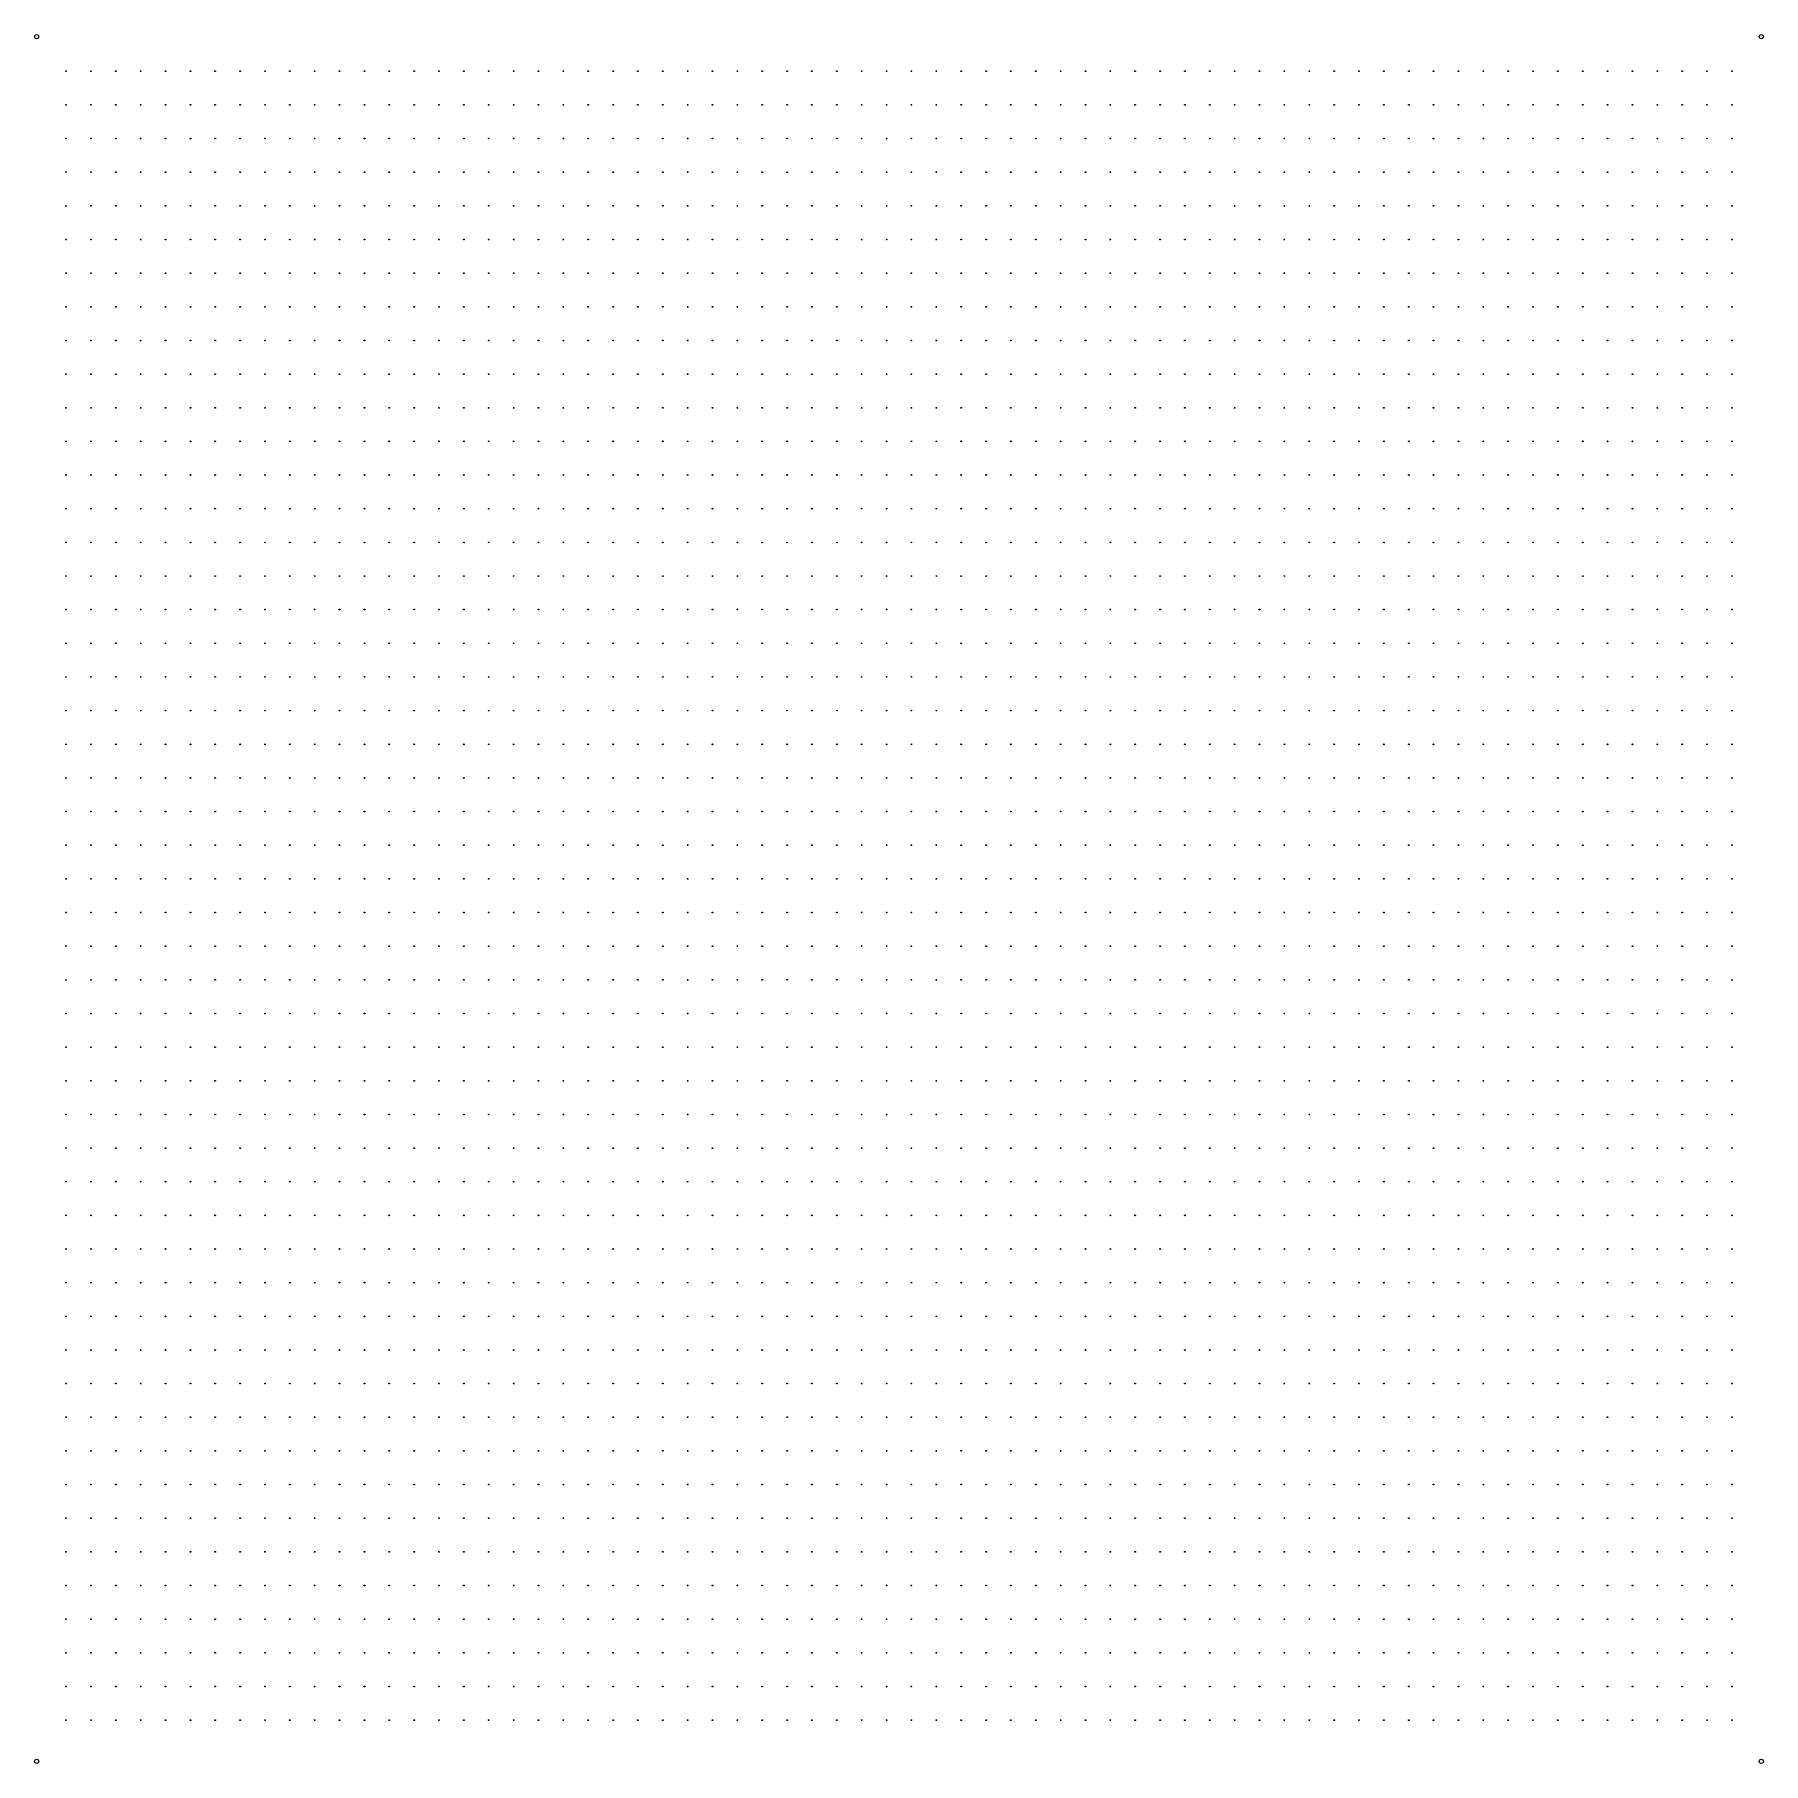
# Model space of a CAD drawing. Extents: x 50 to 173, y 50 to 173.
import ezdxf

# ---------------------------------------------------------------- set-up
doc = ezdxf.new("R2010")
doc.units = 0
doc.layers.get('0').update_dxf_attribs({"color": 255, "linetype": 'continuous'})

msp = doc.modelspace()

# ---------------------------------------------------------------- linework, layer by layer
for centre in [(50, 172.4), (172.4, 172.4), (50, 50), (172.4, 50)]:
    msp.add_circle(centre, 0.15)
at = {"layer": 'PET'}
for centre in [(52.08, 169.95), (53.85, 169.95), (55.61, 169.95), (57.38, 169.95), (59.14, 169.95), (60.91, 169.95), (62.67, 169.95), (64.44, 169.95), (66.2, 169.95), (67.96, 169.95), (69.73, 169.95), (71.49, 169.95), (73.26, 169.95), (75.02, 169.95), (76.79, 169.95), (78.55, 169.95), (80.32, 169.95), (82.08, 169.95), (83.85, 169.95), (85.61, 169.95), (87.38, 169.95), (89.14, 169.95), (90.91, 169.95), (92.67, 169.95), (94.44, 169.95), (96.2, 169.95), (97.96, 169.95), (99.73, 169.95), (101.49, 169.95), (103.26, 169.95), (105.02, 169.95), (106.79, 169.95), (108.55, 169.95), (110.32, 169.95), (112.08, 169.95), (113.85, 169.95), (115.61, 169.95), (117.38, 169.95), (119.14, 169.95), (120.91, 169.95), (122.67, 169.95), (124.44, 169.95), (126.2, 169.95), (127.96, 169.95), (129.73, 169.95), (131.49, 169.95), (133.26, 169.95), (135.02, 169.95), (136.79, 169.95), (138.55, 169.95), (140.32, 169.95), (142.08, 169.95), (143.85, 169.95), (145.61, 169.95), (147.38, 169.95), (149.14, 169.95), (150.91, 169.95), (152.67, 169.95), (154.44, 169.95), (156.2, 169.95), (157.96, 169.95), (159.73, 169.95), (161.49, 169.95), (163.26, 169.95), (165.02, 169.95), (166.79, 169.95), (168.55, 169.95), (170.32, 169.95), (52.08, 167.56), (53.85, 167.56), (55.61, 167.56), (57.38, 167.56), (59.14, 167.56), (60.91, 167.56), (62.67, 167.56), (64.44, 167.56), (66.2, 167.56), (67.96, 167.56), (69.73, 167.56), (71.49, 167.56), (73.26, 167.56), (75.02, 167.56), (76.79, 167.56), (78.55, 167.56), (80.32, 167.56), (82.08, 167.56), (83.85, 167.56), (85.61, 167.56), (87.38, 167.56), (89.14, 167.56), (90.91, 167.56), (92.67, 167.56), (94.44, 167.56), (96.2, 167.56), (97.96, 167.56), (99.73, 167.56), (101.49, 167.56), (103.26, 167.56), (105.02, 167.56), (106.79, 167.56), (108.55, 167.56), (110.32, 167.56), (112.08, 167.56), (113.85, 167.56), (115.61, 167.56), (117.38, 167.56), (119.14, 167.56), (120.91, 167.56), (122.67, 167.56), (124.44, 167.56), (126.2, 167.56), (127.96, 167.56), (129.73, 167.56), (131.49, 167.56), (133.26, 167.56), (135.02, 167.56), (136.79, 167.56), (138.55, 167.56), (140.32, 167.56), (142.08, 167.56), (143.85, 167.56), (145.61, 167.56), (147.38, 167.56), (149.14, 167.56), (150.91, 167.56), (152.67, 167.56), (154.44, 167.56), (156.2, 167.56), (157.96, 167.56), (159.73, 167.56), (161.49, 167.56), (163.26, 167.56), (165.02, 167.56), (166.79, 167.56), (168.55, 167.56), (170.32, 167.56), (52.08, 165.17), (53.85, 165.17), (55.61, 165.17), (57.38, 165.17), (59.14, 165.17), (60.91, 165.17), (62.67, 165.17), (64.44, 165.17), (66.2, 165.17), (67.96, 165.17), (69.73, 165.17), (71.49, 165.17), (73.26, 165.17), (75.02, 165.17), (76.79, 165.17), (78.55, 165.17), (80.32, 165.17), (82.08, 165.17), (83.85, 165.17), (85.61, 165.17), (87.38, 165.17), (89.14, 165.17), (90.91, 165.17), (92.67, 165.17), (94.44, 165.17), (96.2, 165.17), (97.96, 165.17), (99.73, 165.17), (101.49, 165.17), (103.26, 165.17), (105.02, 165.17), (106.79, 165.17), (108.55, 165.17), (110.32, 165.17), (112.08, 165.17), (113.85, 165.17), (115.61, 165.17), (117.38, 165.17), (119.14, 165.17), (120.91, 165.17), (122.67, 165.17), (124.44, 165.17), (126.2, 165.17), (127.96, 165.17), (129.73, 165.17), (131.49, 165.17), (133.26, 165.17), (135.02, 165.17), (136.79, 165.17), (138.55, 165.17), (140.32, 165.17), (142.08, 165.17), (143.85, 165.17), (145.61, 165.17), (147.38, 165.17), (149.14, 165.17), (150.91, 165.17), (152.67, 165.17), (154.44, 165.17), (156.2, 165.17), (157.96, 165.17), (159.73, 165.17), (161.49, 165.17), (163.26, 165.17), (165.02, 165.17), (166.79, 165.17), (168.55, 165.17), (170.32, 165.17), (52.08, 162.78), (53.85, 162.78), (55.61, 162.78), (57.38, 162.78), (59.14, 162.78), (60.91, 162.78), (62.67, 162.78), (64.44, 162.78), (66.2, 162.78), (67.96, 162.78), (69.73, 162.78), (71.49, 162.78), (73.26, 162.78), (75.02, 162.78), (76.79, 162.78), (78.55, 162.78), (80.32, 162.78), (82.08, 162.78), (83.85, 162.78), (85.61, 162.78), (87.38, 162.78), (89.14, 162.78), (90.91, 162.78), (92.67, 162.78), (94.44, 162.78), (96.2, 162.78), (97.96, 162.78), (99.73, 162.78), (101.49, 162.78), (103.26, 162.78), (105.02, 162.78), (106.79, 162.78), (108.55, 162.78), (110.32, 162.78), (112.08, 162.78), (113.85, 162.78), (115.61, 162.78), (117.38, 162.78), (119.14, 162.78), (120.91, 162.78), (122.67, 162.78), (124.44, 162.78), (126.2, 162.78), (127.96, 162.78), (129.73, 162.78), (131.49, 162.78), (133.26, 162.78), (135.02, 162.78), (136.79, 162.78), (138.55, 162.78), (140.32, 162.78), (142.08, 162.78), (143.85, 162.78), (145.61, 162.78), (147.38, 162.78), (149.14, 162.78), (150.91, 162.78), (152.67, 162.78), (154.44, 162.78), (156.2, 162.78), (157.96, 162.78), (159.73, 162.78), (161.49, 162.78), (163.26, 162.78), (165.02, 162.78), (166.79, 162.78), (168.55, 162.78), (170.32, 162.78), (52.08, 160.39), (53.85, 160.39), (55.61, 160.39), (57.38, 160.39), (59.14, 160.39), (60.91, 160.39), (62.67, 160.39), (64.44, 160.39), (66.2, 160.39), (67.96, 160.39), (69.73, 160.39), (71.49, 160.39), (73.26, 160.39), (75.02, 160.39), (76.79, 160.39), (78.55, 160.39), (80.32, 160.39), (82.08, 160.39), (83.85, 160.39), (85.61, 160.39), (87.38, 160.39), (89.14, 160.39), (90.91, 160.39), (92.67, 160.39), (94.44, 160.39), (96.2, 160.39), (97.96, 160.39), (99.73, 160.39), (101.49, 160.39), (103.26, 160.39), (105.02, 160.39), (106.79, 160.39), (108.55, 160.39), (110.32, 160.39), (112.08, 160.39), (113.85, 160.39), (115.61, 160.39), (117.38, 160.39), (119.14, 160.39), (120.91, 160.39), (122.67, 160.39), (124.44, 160.39), (126.2, 160.39), (127.96, 160.39), (129.73, 160.39), (131.49, 160.39), (133.26, 160.39), (135.02, 160.39), (136.79, 160.39), (138.55, 160.39), (140.32, 160.39), (142.08, 160.39), (143.85, 160.39), (145.61, 160.39), (147.38, 160.39), (149.14, 160.39), (150.91, 160.39), (152.67, 160.39), (154.44, 160.39), (156.2, 160.39), (157.96, 160.39), (159.73, 160.39), (161.49, 160.39), (163.26, 160.39), (165.02, 160.39), (166.79, 160.39), (168.55, 160.39), (170.32, 160.39), (52.08, 158.01), (53.85, 158.01), (55.61, 158.01), (57.38, 158.01), (59.14, 158.01), (60.91, 158.01), (62.67, 158.01), (64.44, 158.01), (66.2, 158.01), (67.96, 158.01), (69.73, 158.01), (71.49, 158.01), (73.26, 158.01), (75.02, 158.01), (76.79, 158.01), (78.55, 158.01), (80.32, 158.01), (82.08, 158.01), (83.85, 158.01), (85.61, 158.01), (87.38, 158.01), (89.14, 158.01), (90.91, 158.01), (92.67, 158.01), (94.44, 158.01), (96.2, 158.01), (97.96, 158.01), (99.73, 158.01), (101.49, 158.01), (103.26, 158.01), (105.02, 158.01), (106.79, 158.01), (108.55, 158.01), (110.32, 158.01), (112.08, 158.01), (113.85, 158.01), (115.61, 158.01), (117.38, 158.01), (119.14, 158.01), (120.91, 158.01), (122.67, 158.01), (124.44, 158.01), (126.2, 158.01), (127.96, 158.01), (129.73, 158.01), (131.49, 158.01), (133.26, 158.01), (135.02, 158.01), (136.79, 158.01), (138.55, 158.01), (140.32, 158.01), (142.08, 158.01), (143.85, 158.01), (145.61, 158.01), (147.38, 158.01), (149.14, 158.01), (150.91, 158.01), (152.67, 158.01), (154.44, 158.01), (156.2, 158.01), (157.96, 158.01), (159.73, 158.01), (161.49, 158.01), (163.26, 158.01), (165.02, 158.01), (166.79, 158.01), (168.55, 158.01), (170.32, 158.01), (52.08, 155.62), (53.85, 155.62), (55.61, 155.62), (57.38, 155.62), (59.14, 155.62), (60.91, 155.62), (62.67, 155.62), (64.44, 155.62), (66.2, 155.62), (67.96, 155.62), (69.73, 155.62), (71.49, 155.62), (73.26, 155.62), (75.02, 155.62), (76.79, 155.62), (78.55, 155.62), (80.32, 155.62), (82.08, 155.62), (83.85, 155.62), (85.61, 155.62), (87.38, 155.62), (89.14, 155.62), (90.91, 155.62), (92.67, 155.62), (94.44, 155.62), (96.2, 155.62), (97.96, 155.62), (99.73, 155.62), (101.49, 155.62), (103.26, 155.62), (105.02, 155.62), (106.79, 155.62), (108.55, 155.62), (110.32, 155.62), (112.08, 155.62), (113.85, 155.62), (115.61, 155.62), (117.38, 155.62), (119.14, 155.62), (120.91, 155.62), (122.67, 155.62), (124.44, 155.62), (126.2, 155.62), (127.96, 155.62), (129.73, 155.62), (131.49, 155.62), (133.26, 155.62), (135.02, 155.62), (136.79, 155.62), (138.55, 155.62), (140.32, 155.62), (142.08, 155.62), (143.85, 155.62), (145.61, 155.62), (147.38, 155.62), (149.14, 155.62), (150.91, 155.62), (152.67, 155.62), (154.44, 155.62), (156.2, 155.62), (157.96, 155.62), (159.73, 155.62), (161.49, 155.62), (163.26, 155.62), (165.02, 155.62), (166.79, 155.62), (168.55, 155.62), (170.32, 155.62), (52.08, 153.23), (53.85, 153.23), (55.61, 153.23), (57.38, 153.23), (59.14, 153.23), (60.91, 153.23), (62.67, 153.23), (64.44, 153.23), (66.2, 153.23), (67.96, 153.23), (69.73, 153.23), (71.49, 153.23), (73.26, 153.23), (75.02, 153.23), (76.79, 153.23), (78.55, 153.23), (80.32, 153.23), (82.08, 153.23), (83.85, 153.23), (85.61, 153.23), (87.38, 153.23), (89.14, 153.23), (90.91, 153.23), (92.67, 153.23), (94.44, 153.23), (96.2, 153.23), (97.96, 153.23), (99.73, 153.23), (101.49, 153.23), (103.26, 153.23), (105.02, 153.23), (106.79, 153.23), (108.55, 153.23), (110.32, 153.23), (112.08, 153.23), (113.85, 153.23), (115.61, 153.23), (117.38, 153.23), (119.14, 153.23), (120.91, 153.23), (122.67, 153.23), (124.44, 153.23), (126.2, 153.23), (127.96, 153.23), (129.73, 153.23), (131.49, 153.23), (133.26, 153.23), (135.02, 153.23), (136.79, 153.23), (138.55, 153.23), (140.32, 153.23), (142.08, 153.23), (143.85, 153.23), (145.61, 153.23), (147.38, 153.23), (149.14, 153.23), (150.91, 153.23), (152.67, 153.23), (154.44, 153.23), (156.2, 153.23), (157.96, 153.23), (159.73, 153.23), (161.49, 153.23), (163.26, 153.23), (165.02, 153.23), (166.79, 153.23), (168.55, 153.23), (170.32, 153.23), (52.08, 150.84), (53.85, 150.84), (55.61, 150.84), (57.38, 150.84), (59.14, 150.84), (60.91, 150.84), (62.67, 150.84), (64.44, 150.84), (66.2, 150.84), (67.96, 150.84), (69.73, 150.84), (71.49, 150.84), (73.26, 150.84), (75.02, 150.84), (76.79, 150.84), (78.55, 150.84), (80.32, 150.84), (82.08, 150.84), (83.85, 150.84), (85.61, 150.84), (87.38, 150.84), (89.14, 150.84), (90.91, 150.84), (92.67, 150.84), (94.44, 150.84), (96.2, 150.84), (97.96, 150.84), (99.73, 150.84), (101.49, 150.84), (103.26, 150.84), (105.02, 150.84), (106.79, 150.84), (108.55, 150.84), (110.32, 150.84), (112.08, 150.84), (113.85, 150.84), (115.61, 150.84), (117.38, 150.84), (119.14, 150.84), (120.91, 150.84), (122.67, 150.84), (124.44, 150.84), (126.2, 150.84), (127.96, 150.84), (129.73, 150.84), (131.49, 150.84), (133.26, 150.84), (135.02, 150.84), (136.79, 150.84), (138.55, 150.84), (140.32, 150.84), (142.08, 150.84), (143.85, 150.84), (145.61, 150.84), (147.38, 150.84), (149.14, 150.84), (150.91, 150.84), (152.67, 150.84), (154.44, 150.84), (156.2, 150.84), (157.96, 150.84), (159.73, 150.84), (161.49, 150.84), (163.26, 150.84), (165.02, 150.84), (166.79, 150.84), (168.55, 150.84), (170.32, 150.84), (52.08, 148.45), (53.85, 148.45), (55.61, 148.45), (57.38, 148.45), (59.14, 148.45), (60.91, 148.45), (62.67, 148.45), (64.44, 148.45), (66.2, 148.45), (67.96, 148.45), (69.73, 148.45), (71.49, 148.45), (73.26, 148.45), (75.02, 148.45), (76.79, 148.45), (78.55, 148.45), (80.32, 148.45), (82.08, 148.45), (83.85, 148.45), (85.61, 148.45), (87.38, 148.45), (89.14, 148.45), (90.91, 148.45), (92.67, 148.45), (94.44, 148.45), (96.2, 148.45), (97.96, 148.45), (99.73, 148.45), (101.49, 148.45), (103.26, 148.45), (105.02, 148.45), (106.79, 148.45), (108.55, 148.45), (110.32, 148.45), (112.08, 148.45), (113.85, 148.45), (115.61, 148.45), (117.38, 148.45), (119.14, 148.45), (120.91, 148.45), (122.67, 148.45), (124.44, 148.45), (126.2, 148.45), (127.96, 148.45), (129.73, 148.45), (131.49, 148.45), (133.26, 148.45), (135.02, 148.45), (136.79, 148.45), (138.55, 148.45), (140.32, 148.45), (142.08, 148.45), (143.85, 148.45), (145.61, 148.45), (147.38, 148.45), (149.14, 148.45), (150.91, 148.45), (152.67, 148.45), (154.44, 148.45), (156.2, 148.45), (157.96, 148.45), (159.73, 148.45), (161.49, 148.45), (163.26, 148.45), (165.02, 148.45), (166.79, 148.45), (168.55, 148.45), (170.32, 148.45), (52.08, 146.06), (53.85, 146.06), (55.61, 146.06), (57.38, 146.06), (59.14, 146.06), (60.91, 146.06), (62.67, 146.06), (64.44, 146.06), (66.2, 146.06), (67.96, 146.06), (69.73, 146.06), (71.49, 146.06), (73.26, 146.06), (75.02, 146.06), (76.79, 146.06), (78.55, 146.06), (80.32, 146.06), (82.08, 146.06), (83.85, 146.06), (85.61, 146.06), (87.38, 146.06), (89.14, 146.06), (90.91, 146.06), (92.67, 146.06), (94.44, 146.06), (96.2, 146.06), (97.96, 146.06), (99.73, 146.06), (101.49, 146.06), (103.26, 146.06), (105.02, 146.06), (106.79, 146.06), (108.55, 146.06), (110.32, 146.06), (112.08, 146.06), (113.85, 146.06), (115.61, 146.06), (117.38, 146.06), (119.14, 146.06), (120.91, 146.06), (122.67, 146.06), (124.44, 146.06), (126.2, 146.06), (127.96, 146.06), (129.73, 146.06), (131.49, 146.06), (133.26, 146.06), (135.02, 146.06), (136.79, 146.06), (138.55, 146.06), (140.32, 146.06), (142.08, 146.06), (143.85, 146.06), (145.61, 146.06), (147.38, 146.06), (149.14, 146.06), (150.91, 146.06), (152.67, 146.06), (154.44, 146.06), (156.2, 146.06), (157.96, 146.06), (159.73, 146.06), (161.49, 146.06), (163.26, 146.06), (165.02, 146.06), (166.79, 146.06), (168.55, 146.06), (170.32, 146.06), (52.08, 143.68), (53.85, 143.68), (55.61, 143.68), (57.38, 143.68), (59.14, 143.68), (60.91, 143.68), (62.67, 143.68), (64.44, 143.68), (66.2, 143.68), (67.96, 143.68), (69.73, 143.68), (71.49, 143.68), (73.26, 143.68), (75.02, 143.68), (76.79, 143.68), (78.55, 143.68), (80.32, 143.68), (82.08, 143.68), (83.85, 143.68), (85.61, 143.68), (87.38, 143.68), (89.14, 143.68), (90.91, 143.68), (92.67, 143.68), (94.44, 143.68), (96.2, 143.68), (97.96, 143.68), (99.73, 143.68), (101.49, 143.68), (103.26, 143.68), (105.02, 143.68), (106.79, 143.68), (108.55, 143.68), (110.32, 143.68), (112.08, 143.68), (113.85, 143.68), (115.61, 143.68), (117.38, 143.68), (119.14, 143.68), (120.91, 143.68), (122.67, 143.68), (124.44, 143.68), (126.2, 143.68), (127.96, 143.68), (129.73, 143.68), (131.49, 143.68), (133.26, 143.68), (135.02, 143.68), (136.79, 143.68), (138.55, 143.68), (140.32, 143.68), (142.08, 143.68), (143.85, 143.68), (145.61, 143.68), (147.38, 143.68), (149.14, 143.68), (150.91, 143.68), (152.67, 143.68), (154.44, 143.68), (156.2, 143.68), (157.96, 143.68), (159.73, 143.68), (161.49, 143.68), (163.26, 143.68), (165.02, 143.68), (166.79, 143.68), (168.55, 143.68), (170.32, 143.68), (52.08, 141.29), (53.85, 141.29), (55.61, 141.29), (57.38, 141.29), (59.14, 141.29), (60.91, 141.29), (62.67, 141.29), (64.44, 141.29), (66.2, 141.29), (67.96, 141.29), (69.73, 141.29), (71.49, 141.29), (73.26, 141.29), (75.02, 141.29), (76.79, 141.29), (78.55, 141.29), (80.32, 141.29), (82.08, 141.29), (83.85, 141.29), (85.61, 141.29), (87.38, 141.29), (89.14, 141.29), (90.91, 141.29), (92.67, 141.29), (94.44, 141.29), (96.2, 141.29), (97.96, 141.29), (99.73, 141.29), (101.49, 141.29), (103.26, 141.29), (105.02, 141.29), (106.79, 141.29), (108.55, 141.29), (110.32, 141.29), (112.08, 141.29), (113.85, 141.29), (115.61, 141.29), (117.38, 141.29), (119.14, 141.29), (120.91, 141.29), (122.67, 141.29), (124.44, 141.29), (126.2, 141.29), (127.96, 141.29), (129.73, 141.29), (131.49, 141.29), (133.26, 141.29), (135.02, 141.29), (136.79, 141.29), (138.55, 141.29), (140.32, 141.29), (142.08, 141.29), (143.85, 141.29), (145.61, 141.29), (147.38, 141.29), (149.14, 141.29), (150.91, 141.29), (152.67, 141.29), (154.44, 141.29), (156.2, 141.29), (157.96, 141.29), (159.73, 141.29), (161.49, 141.29), (163.26, 141.29), (165.02, 141.29), (166.79, 141.29), (168.55, 141.29), (170.32, 141.29), (52.08, 138.9), (53.85, 138.9), (55.61, 138.9), (57.38, 138.9), (59.14, 138.9), (60.91, 138.9), (62.67, 138.9), (64.44, 138.9), (66.2, 138.9), (67.96, 138.9), (69.73, 138.9), (71.49, 138.9), (73.26, 138.9), (75.02, 138.9), (76.79, 138.9), (78.55, 138.9), (80.32, 138.9), (82.08, 138.9), (83.85, 138.9), (85.61, 138.9), (87.38, 138.9), (89.14, 138.9), (90.91, 138.9), (92.67, 138.9), (94.44, 138.9), (96.2, 138.9), (97.96, 138.9), (99.73, 138.9), (101.49, 138.9), (103.26, 138.9), (105.02, 138.9), (106.79, 138.9), (108.55, 138.9), (110.32, 138.9), (112.08, 138.9), (113.85, 138.9), (115.61, 138.9), (117.38, 138.9), (119.14, 138.9), (120.91, 138.9), (122.67, 138.9), (124.44, 138.9), (126.2, 138.9), (127.96, 138.9), (129.73, 138.9), (131.49, 138.9), (133.26, 138.9), (135.02, 138.9), (136.79, 138.9), (138.55, 138.9), (140.32, 138.9), (142.08, 138.9), (143.85, 138.9), (145.61, 138.9), (147.38, 138.9), (149.14, 138.9), (150.91, 138.9), (152.67, 138.9), (154.44, 138.9), (156.2, 138.9), (157.96, 138.9), (159.73, 138.9), (161.49, 138.9), (163.26, 138.9), (165.02, 138.9), (166.79, 138.9), (168.55, 138.9), (170.32, 138.9), (52.08, 136.51), (53.85, 136.51), (55.61, 136.51), (57.38, 136.51), (59.14, 136.51), (60.91, 136.51), (62.67, 136.51), (64.44, 136.51), (66.2, 136.51), (67.96, 136.51), (69.73, 136.51), (71.49, 136.51), (73.26, 136.51), (75.02, 136.51), (76.79, 136.51), (78.55, 136.51), (80.32, 136.51), (82.08, 136.51), (83.85, 136.51), (85.61, 136.51), (87.38, 136.51), (89.14, 136.51), (90.91, 136.51), (92.67, 136.51), (94.44, 136.51), (96.2, 136.51), (97.96, 136.51), (99.73, 136.51), (101.49, 136.51), (103.26, 136.51), (105.02, 136.51), (106.79, 136.51), (108.55, 136.51), (110.32, 136.51), (112.08, 136.51), (113.85, 136.51), (115.61, 136.51), (117.38, 136.51), (119.14, 136.51), (120.91, 136.51), (122.67, 136.51), (124.44, 136.51), (126.2, 136.51), (127.96, 136.51), (129.73, 136.51), (131.49, 136.51), (133.26, 136.51), (135.02, 136.51), (136.79, 136.51), (138.55, 136.51), (140.32, 136.51), (142.08, 136.51), (143.85, 136.51), (145.61, 136.51), (147.38, 136.51), (149.14, 136.51), (150.91, 136.51), (152.67, 136.51), (154.44, 136.51), (156.2, 136.51), (157.96, 136.51), (159.73, 136.51), (161.49, 136.51), (163.26, 136.51), (165.02, 136.51), (166.79, 136.51), (168.55, 136.51), (170.32, 136.51), (52.08, 134.12), (53.85, 134.12), (55.61, 134.12), (57.38, 134.12), (59.14, 134.12), (60.91, 134.12), (62.67, 134.12), (64.44, 134.12), (66.2, 134.12), (67.96, 134.12), (69.73, 134.12), (71.49, 134.12), (73.26, 134.12), (75.02, 134.12), (76.79, 134.12), (78.55, 134.12), (80.32, 134.12), (82.08, 134.12), (83.85, 134.12), (85.61, 134.12), (87.38, 134.12), (89.14, 134.12), (90.91, 134.12), (92.67, 134.12), (94.44, 134.12), (96.2, 134.12), (97.96, 134.12), (99.73, 134.12), (101.49, 134.12), (103.26, 134.12), (105.02, 134.12), (106.79, 134.12), (108.55, 134.12), (110.32, 134.12), (112.08, 134.12), (113.85, 134.12), (115.61, 134.12), (117.38, 134.12), (119.14, 134.12), (120.91, 134.12), (122.67, 134.12), (124.44, 134.12), (126.2, 134.12), (127.96, 134.12), (129.73, 134.12), (131.49, 134.12), (133.26, 134.12), (135.02, 134.12), (136.79, 134.12), (138.55, 134.12), (140.32, 134.12), (142.08, 134.12), (143.85, 134.12), (145.61, 134.12), (147.38, 134.12), (149.14, 134.12), (150.91, 134.12), (152.67, 134.12), (154.44, 134.12), (156.2, 134.12), (157.96, 134.12), (159.73, 134.12), (161.49, 134.12), (163.26, 134.12), (165.02, 134.12), (166.79, 134.12), (168.55, 134.12), (170.32, 134.12), (52.08, 131.74), (53.85, 131.74), (55.61, 131.74), (57.38, 131.74), (59.14, 131.74), (60.91, 131.74), (62.67, 131.74), (64.44, 131.74), (66.2, 131.74), (67.96, 131.74), (69.73, 131.74), (71.49, 131.74), (73.26, 131.74), (75.02, 131.74), (76.79, 131.74), (78.55, 131.74), (80.32, 131.74), (82.08, 131.74), (83.85, 131.74), (85.61, 131.74), (87.38, 131.74), (89.14, 131.74), (90.91, 131.74), (92.67, 131.74), (94.44, 131.74), (96.2, 131.74), (97.96, 131.74), (99.73, 131.74), (101.49, 131.74), (103.26, 131.74), (105.02, 131.74), (106.79, 131.74), (108.55, 131.74), (110.32, 131.74), (112.08, 131.74), (113.85, 131.74), (115.61, 131.74), (117.38, 131.74), (119.14, 131.74), (120.91, 131.74), (122.67, 131.74), (124.44, 131.74), (126.2, 131.74), (127.96, 131.74), (129.73, 131.74), (131.49, 131.74), (133.26, 131.74), (135.02, 131.74), (136.79, 131.74), (138.55, 131.74), (140.32, 131.74), (142.08, 131.74), (143.85, 131.74), (145.61, 131.74), (147.38, 131.74), (149.14, 131.74), (150.91, 131.74), (152.67, 131.74), (154.44, 131.74), (156.2, 131.74), (157.96, 131.74), (159.73, 131.74), (161.49, 131.74), (163.26, 131.74), (165.02, 131.74), (166.79, 131.74), (168.55, 131.74), (170.32, 131.74), (52.08, 129.35), (53.85, 129.35), (55.61, 129.35), (57.38, 129.35), (59.14, 129.35), (60.91, 129.35), (62.67, 129.35), (64.44, 129.35), (66.2, 129.35), (67.96, 129.35), (69.73, 129.35), (71.49, 129.35), (73.26, 129.35), (75.02, 129.35), (76.79, 129.35), (78.55, 129.35), (80.32, 129.35), (82.08, 129.35), (83.85, 129.35), (85.61, 129.35), (87.38, 129.35), (89.14, 129.35), (90.91, 129.35), (92.67, 129.35), (94.44, 129.35), (96.2, 129.35), (97.96, 129.35), (99.73, 129.35), (101.49, 129.35), (103.26, 129.35), (105.02, 129.35), (106.79, 129.35), (108.55, 129.35), (110.32, 129.35), (112.08, 129.35), (113.85, 129.35), (115.61, 129.35), (117.38, 129.35), (119.14, 129.35), (120.91, 129.35), (122.67, 129.35), (124.44, 129.35), (126.2, 129.35), (127.96, 129.35), (129.73, 129.35), (131.49, 129.35), (133.26, 129.35), (135.02, 129.35), (136.79, 129.35), (138.55, 129.35), (140.32, 129.35), (142.08, 129.35), (143.85, 129.35), (145.61, 129.35), (147.38, 129.35), (149.14, 129.35), (150.91, 129.35), (152.67, 129.35), (154.44, 129.35), (156.2, 129.35), (157.96, 129.35), (159.73, 129.35), (161.49, 129.35), (163.26, 129.35), (165.02, 129.35), (166.79, 129.35), (168.55, 129.35), (170.32, 129.35), (52.08, 126.96), (53.85, 126.96), (55.61, 126.96), (57.38, 126.96), (59.14, 126.96), (60.91, 126.96), (62.67, 126.96), (64.44, 126.96), (66.2, 126.96), (67.96, 126.96), (69.73, 126.96), (71.49, 126.96), (73.26, 126.96), (75.02, 126.96), (76.79, 126.96), (78.55, 126.96), (80.32, 126.96), (82.08, 126.96), (83.85, 126.96), (85.61, 126.96), (87.38, 126.96), (89.14, 126.96), (90.91, 126.96), (92.67, 126.96), (94.44, 126.96), (96.2, 126.96), (97.96, 126.96), (99.73, 126.96), (101.49, 126.96), (103.26, 126.96), (105.02, 126.96), (106.79, 126.96), (108.55, 126.96), (110.32, 126.96), (112.08, 126.96), (113.85, 126.96), (115.61, 126.96), (117.38, 126.96), (119.14, 126.96), (120.91, 126.96), (122.67, 126.96), (124.44, 126.96), (126.2, 126.96), (127.96, 126.96), (129.73, 126.96), (131.49, 126.96), (133.26, 126.96), (135.02, 126.96), (136.79, 126.96), (138.55, 126.96), (140.32, 126.96), (142.08, 126.96), (143.85, 126.96), (145.61, 126.96), (147.38, 126.96), (149.14, 126.96), (150.91, 126.96), (152.67, 126.96), (154.44, 126.96), (156.2, 126.96), (157.96, 126.96), (159.73, 126.96), (161.49, 126.96), (163.26, 126.96), (165.02, 126.96), (166.79, 126.96), (168.55, 126.96), (170.32, 126.96), (52.08, 124.57), (53.85, 124.57), (55.61, 124.57), (57.38, 124.57), (59.14, 124.57), (60.91, 124.57), (62.67, 124.57), (64.44, 124.57), (66.2, 124.57), (67.96, 124.57), (69.73, 124.57), (71.49, 124.57), (73.26, 124.57), (75.02, 124.57), (76.79, 124.57), (78.55, 124.57), (80.32, 124.57), (82.08, 124.57), (83.85, 124.57), (85.61, 124.57), (87.38, 124.57), (89.14, 124.57), (90.91, 124.57), (92.67, 124.57), (94.44, 124.57), (96.2, 124.57), (97.96, 124.57), (99.73, 124.57), (101.49, 124.57), (103.26, 124.57), (105.02, 124.57), (106.79, 124.57), (108.55, 124.57), (110.32, 124.57), (112.08, 124.57), (113.85, 124.57), (115.61, 124.57), (117.38, 124.57), (119.14, 124.57), (120.91, 124.57), (122.67, 124.57), (124.44, 124.57), (126.2, 124.57), (127.96, 124.57), (129.73, 124.57), (131.49, 124.57), (133.26, 124.57), (135.02, 124.57), (136.79, 124.57), (138.55, 124.57), (140.32, 124.57), (142.08, 124.57), (143.85, 124.57), (145.61, 124.57), (147.38, 124.57), (149.14, 124.57), (150.91, 124.57), (152.67, 124.57), (154.44, 124.57), (156.2, 124.57), (157.96, 124.57), (159.73, 124.57), (161.49, 124.57), (163.26, 124.57), (165.02, 124.57), (166.79, 124.57), (168.55, 124.57), (170.32, 124.57), (52.08, 122.18), (53.85, 122.18), (55.61, 122.18), (57.38, 122.18), (59.14, 122.18), (60.91, 122.18), (62.67, 122.18), (64.44, 122.18), (66.2, 122.18), (67.96, 122.18), (69.73, 122.18), (71.49, 122.18), (73.26, 122.18), (75.02, 122.18), (76.79, 122.18), (78.55, 122.18), (80.32, 122.18), (82.08, 122.18), (83.85, 122.18), (85.61, 122.18), (87.38, 122.18), (89.14, 122.18), (90.91, 122.18), (92.67, 122.18), (94.44, 122.18), (96.2, 122.18), (97.96, 122.18), (99.73, 122.18), (101.49, 122.18), (103.26, 122.18), (105.02, 122.18), (106.79, 122.18), (108.55, 122.18), (110.32, 122.18), (112.08, 122.18), (113.85, 122.18), (115.61, 122.18), (117.38, 122.18), (119.14, 122.18), (120.91, 122.18), (122.67, 122.18), (124.44, 122.18), (126.2, 122.18), (127.96, 122.18), (129.73, 122.18), (131.49, 122.18), (133.26, 122.18), (135.02, 122.18), (136.79, 122.18), (138.55, 122.18), (140.32, 122.18), (142.08, 122.18), (143.85, 122.18), (145.61, 122.18), (147.38, 122.18), (149.14, 122.18), (150.91, 122.18), (152.67, 122.18), (154.44, 122.18), (156.2, 122.18), (157.96, 122.18), (159.73, 122.18), (161.49, 122.18), (163.26, 122.18), (165.02, 122.18), (166.79, 122.18), (168.55, 122.18), (170.32, 122.18), (52.08, 119.79), (53.85, 119.79), (55.61, 119.79), (57.38, 119.79), (59.14, 119.79), (60.91, 119.79), (62.67, 119.79), (64.44, 119.79), (66.2, 119.79), (67.96, 119.79), (69.73, 119.79), (71.49, 119.79), (73.26, 119.79), (75.02, 119.79), (76.79, 119.79), (78.55, 119.79), (80.32, 119.79), (82.08, 119.79), (83.85, 119.79), (85.61, 119.79), (87.38, 119.79), (89.14, 119.79), (90.91, 119.79), (92.67, 119.79), (94.44, 119.79), (96.2, 119.79), (97.96, 119.79), (99.73, 119.79), (101.49, 119.79), (103.26, 119.79), (105.02, 119.79), (106.79, 119.79), (108.55, 119.79), (110.32, 119.79), (112.08, 119.79), (113.85, 119.79), (115.61, 119.79), (117.38, 119.79), (119.14, 119.79), (120.91, 119.79), (122.67, 119.79), (124.44, 119.79), (126.2, 119.79), (127.96, 119.79), (129.73, 119.79), (131.49, 119.79), (133.26, 119.79), (135.02, 119.79), (136.79, 119.79), (138.55, 119.79), (140.32, 119.79), (142.08, 119.79), (143.85, 119.79), (145.61, 119.79), (147.38, 119.79), (149.14, 119.79), (150.91, 119.79), (152.67, 119.79), (154.44, 119.79), (156.2, 119.79), (157.96, 119.79), (159.73, 119.79), (161.49, 119.79), (163.26, 119.79), (165.02, 119.79), (166.79, 119.79), (168.55, 119.79), (170.32, 119.79), (52.08, 117.41), (53.85, 117.41), (55.61, 117.41), (57.38, 117.41), (59.14, 117.41), (60.91, 117.41), (62.67, 117.41), (64.44, 117.41), (66.2, 117.41), (67.96, 117.41), (69.73, 117.41), (71.49, 117.41), (73.26, 117.41), (75.02, 117.41), (76.79, 117.41), (78.55, 117.41), (80.32, 117.41), (82.08, 117.41), (83.85, 117.41), (85.61, 117.41), (87.38, 117.41), (89.14, 117.41), (90.91, 117.41), (92.67, 117.41), (94.44, 117.41), (96.2, 117.41), (97.96, 117.41), (99.73, 117.41), (101.49, 117.41), (103.26, 117.41), (105.02, 117.41), (106.79, 117.41), (108.55, 117.41), (110.32, 117.41), (112.08, 117.41), (113.85, 117.41), (115.61, 117.41), (117.38, 117.41), (119.14, 117.41), (120.91, 117.41), (122.67, 117.41), (124.44, 117.41), (126.2, 117.41), (127.96, 117.41), (129.73, 117.41), (131.49, 117.41), (133.26, 117.41), (135.02, 117.41), (136.79, 117.41), (138.55, 117.41), (140.32, 117.41), (142.08, 117.41), (143.85, 117.41), (145.61, 117.41), (147.38, 117.41), (149.14, 117.41), (150.91, 117.41), (152.67, 117.41), (154.44, 117.41), (156.2, 117.41), (157.96, 117.41), (159.73, 117.41), (161.49, 117.41), (163.26, 117.41), (165.02, 117.41), (166.79, 117.41), (168.55, 117.41), (170.32, 117.41), (52.08, 115.02), (53.85, 115.02), (55.61, 115.02), (57.38, 115.02), (59.14, 115.02), (60.91, 115.02), (62.67, 115.02), (64.44, 115.02), (66.2, 115.02), (67.96, 115.02), (69.73, 115.02), (71.49, 115.02), (73.26, 115.02), (75.02, 115.02), (76.79, 115.02), (78.55, 115.02), (80.32, 115.02), (82.08, 115.02), (83.85, 115.02), (85.61, 115.02), (87.38, 115.02), (89.14, 115.02), (90.91, 115.02), (92.67, 115.02), (94.44, 115.02), (96.2, 115.02), (97.96, 115.02), (99.73, 115.02), (101.49, 115.02), (103.26, 115.02), (105.02, 115.02), (106.79, 115.02), (108.55, 115.02), (110.32, 115.02), (112.08, 115.02), (113.85, 115.02), (115.61, 115.02), (117.38, 115.02), (119.14, 115.02), (120.91, 115.02), (122.67, 115.02), (124.44, 115.02), (126.2, 115.02), (127.96, 115.02), (129.73, 115.02), (131.49, 115.02), (133.26, 115.02), (135.02, 115.02), (136.79, 115.02), (138.55, 115.02), (140.32, 115.02), (142.08, 115.02), (143.85, 115.02), (145.61, 115.02), (147.38, 115.02), (149.14, 115.02), (150.91, 115.02), (152.67, 115.02), (154.44, 115.02), (156.2, 115.02), (157.96, 115.02), (159.73, 115.02), (161.49, 115.02), (163.26, 115.02), (165.02, 115.02), (166.79, 115.02), (168.55, 115.02), (170.32, 115.02), (52.08, 112.63), (53.85, 112.63), (55.61, 112.63), (57.38, 112.63), (59.14, 112.63), (60.91, 112.63), (62.67, 112.63), (64.44, 112.63), (66.2, 112.63), (67.96, 112.63), (69.73, 112.63), (71.49, 112.63), (73.26, 112.63), (75.02, 112.63), (76.79, 112.63), (78.55, 112.63), (80.32, 112.63), (82.08, 112.63), (83.85, 112.63), (85.61, 112.63), (87.38, 112.63), (89.14, 112.63), (90.91, 112.63), (92.67, 112.63), (94.44, 112.63), (96.2, 112.63), (97.96, 112.63), (99.73, 112.63), (101.49, 112.63), (103.26, 112.63), (105.02, 112.63), (106.79, 112.63), (108.55, 112.63), (110.32, 112.63), (112.08, 112.63), (113.85, 112.63), (115.61, 112.63), (117.38, 112.63), (119.14, 112.63), (120.91, 112.63), (122.67, 112.63), (124.44, 112.63), (126.2, 112.63), (127.96, 112.63), (129.73, 112.63), (131.49, 112.63), (133.26, 112.63), (135.02, 112.63), (136.79, 112.63), (138.55, 112.63), (140.32, 112.63), (142.08, 112.63), (143.85, 112.63), (145.61, 112.63), (147.38, 112.63), (149.14, 112.63), (150.91, 112.63), (152.67, 112.63), (154.44, 112.63), (156.2, 112.63), (157.96, 112.63), (159.73, 112.63), (161.49, 112.63), (163.26, 112.63), (165.02, 112.63), (166.79, 112.63), (168.55, 112.63), (170.32, 112.63), (52.08, 110.24), (53.85, 110.24), (55.61, 110.24), (57.38, 110.24), (59.14, 110.24), (60.91, 110.24), (62.67, 110.24), (64.44, 110.24), (66.2, 110.24), (67.96, 110.24), (69.73, 110.24), (71.49, 110.24), (73.26, 110.24), (75.02, 110.24), (76.79, 110.24), (78.55, 110.24), (80.32, 110.24), (82.08, 110.24), (83.85, 110.24), (85.61, 110.24), (87.38, 110.24), (89.14, 110.24), (90.91, 110.24), (92.67, 110.24), (94.44, 110.24), (96.2, 110.24), (97.96, 110.24), (99.73, 110.24), (101.49, 110.24), (103.26, 110.24), (105.02, 110.24), (106.79, 110.24), (108.55, 110.24), (110.32, 110.24), (112.08, 110.24), (113.85, 110.24), (115.61, 110.24), (117.38, 110.24), (119.14, 110.24), (120.91, 110.24), (122.67, 110.24), (124.44, 110.24), (126.2, 110.24), (127.96, 110.24), (129.73, 110.24), (131.49, 110.24), (133.26, 110.24), (135.02, 110.24), (136.79, 110.24), (138.55, 110.24), (140.32, 110.24), (142.08, 110.24), (143.85, 110.24), (145.61, 110.24), (147.38, 110.24), (149.14, 110.24), (150.91, 110.24), (152.67, 110.24), (154.44, 110.24), (156.2, 110.24), (157.96, 110.24), (159.73, 110.24), (161.49, 110.24), (163.26, 110.24), (165.02, 110.24), (166.79, 110.24), (168.55, 110.24), (170.32, 110.24), (52.08, 107.85), (53.85, 107.85), (55.61, 107.85), (57.38, 107.85), (59.14, 107.85), (60.91, 107.85), (62.67, 107.85), (64.44, 107.85), (66.2, 107.85), (67.96, 107.85), (69.73, 107.85), (71.49, 107.85), (73.26, 107.85), (75.02, 107.85), (76.79, 107.85), (78.55, 107.85), (80.32, 107.85), (82.08, 107.85), (83.85, 107.85), (85.61, 107.85), (87.38, 107.85), (89.14, 107.85), (90.91, 107.85), (92.67, 107.85), (94.44, 107.85), (96.2, 107.85), (97.96, 107.85), (99.73, 107.85), (101.49, 107.85), (103.26, 107.85), (105.02, 107.85), (106.79, 107.85), (108.55, 107.85), (110.32, 107.85), (112.08, 107.85), (113.85, 107.85), (115.61, 107.85), (117.38, 107.85), (119.14, 107.85), (120.91, 107.85), (122.67, 107.85), (124.44, 107.85), (126.2, 107.85), (127.96, 107.85), (129.73, 107.85), (131.49, 107.85), (133.26, 107.85), (135.02, 107.85), (136.79, 107.85), (138.55, 107.85), (140.32, 107.85), (142.08, 107.85), (143.85, 107.85), (145.61, 107.85), (147.38, 107.85), (149.14, 107.85), (150.91, 107.85), (152.67, 107.85), (154.44, 107.85), (156.2, 107.85), (157.96, 107.85), (159.73, 107.85), (161.49, 107.85), (163.26, 107.85), (165.02, 107.85), (166.79, 107.85), (168.55, 107.85), (170.32, 107.85), (52.08, 105.46), (53.85, 105.46), (55.61, 105.46), (57.38, 105.46), (59.14, 105.46), (60.91, 105.46), (62.67, 105.46), (64.44, 105.46), (66.2, 105.46), (67.96, 105.46), (69.73, 105.46), (71.49, 105.46), (73.26, 105.46), (75.02, 105.46), (76.79, 105.46), (78.55, 105.46), (80.32, 105.46), (82.08, 105.46), (83.85, 105.46), (85.61, 105.46), (87.38, 105.46), (89.14, 105.46), (90.91, 105.46), (92.67, 105.46), (94.44, 105.46), (96.2, 105.46), (97.96, 105.46), (99.73, 105.46), (101.49, 105.46), (103.26, 105.46), (105.02, 105.46), (106.79, 105.46), (108.55, 105.46), (110.32, 105.46), (112.08, 105.46), (113.85, 105.46), (115.61, 105.46), (117.38, 105.46), (119.14, 105.46), (120.91, 105.46), (122.67, 105.46), (124.44, 105.46), (126.2, 105.46), (127.96, 105.46), (129.73, 105.46), (131.49, 105.46), (133.26, 105.46), (135.02, 105.46), (136.79, 105.46), (138.55, 105.46), (140.32, 105.46), (142.08, 105.46), (143.85, 105.46), (145.61, 105.46), (147.38, 105.46), (149.14, 105.46), (150.91, 105.46), (152.67, 105.46), (154.44, 105.46), (156.2, 105.46), (157.96, 105.46), (159.73, 105.46), (161.49, 105.46), (163.26, 105.46), (165.02, 105.46), (166.79, 105.46), (168.55, 105.46), (170.32, 105.46), (52.08, 103.08), (53.85, 103.08), (55.61, 103.08), (57.38, 103.08), (59.14, 103.08), (60.91, 103.08), (62.67, 103.08), (64.44, 103.08), (66.2, 103.08), (67.96, 103.08), (69.73, 103.08), (71.49, 103.08), (73.26, 103.08), (75.02, 103.08), (76.79, 103.08), (78.55, 103.08), (80.32, 103.08), (82.08, 103.08), (83.85, 103.08), (85.61, 103.08), (87.38, 103.08), (89.14, 103.08), (90.91, 103.08), (92.67, 103.08), (94.44, 103.08), (96.2, 103.08), (97.96, 103.08), (99.73, 103.08), (101.49, 103.08), (103.26, 103.08), (105.02, 103.08), (106.79, 103.08), (108.55, 103.08), (110.32, 103.08), (112.08, 103.08), (113.85, 103.08), (115.61, 103.08), (117.38, 103.08), (119.14, 103.08), (120.91, 103.08), (122.67, 103.08), (124.44, 103.08), (126.2, 103.08), (127.96, 103.08), (129.73, 103.08), (131.49, 103.08), (133.26, 103.08), (135.02, 103.08), (136.79, 103.08), (138.55, 103.08), (140.32, 103.08), (142.08, 103.08), (143.85, 103.08), (145.61, 103.08), (147.38, 103.08), (149.14, 103.08), (150.91, 103.08), (152.67, 103.08), (154.44, 103.08), (156.2, 103.08), (157.96, 103.08), (159.73, 103.08), (161.49, 103.08), (163.26, 103.08), (165.02, 103.08), (166.79, 103.08), (168.55, 103.08), (170.32, 103.08), (52.08, 100.69), (53.85, 100.69), (55.61, 100.69), (57.38, 100.69), (59.14, 100.69), (60.91, 100.69), (62.67, 100.69), (64.44, 100.69), (66.2, 100.69), (67.96, 100.69), (69.73, 100.69), (71.49, 100.69), (73.26, 100.69), (75.02, 100.69), (76.79, 100.69), (78.55, 100.69), (80.32, 100.69), (82.08, 100.69), (83.85, 100.69), (85.61, 100.69), (87.38, 100.69), (89.14, 100.69), (90.91, 100.69), (92.67, 100.69), (94.44, 100.69), (96.2, 100.69), (97.96, 100.69), (99.73, 100.69), (101.49, 100.69), (103.26, 100.69), (105.02, 100.69), (106.79, 100.69), (108.55, 100.69), (110.32, 100.69), (112.08, 100.69), (113.85, 100.69), (115.61, 100.69), (117.38, 100.69), (119.14, 100.69), (120.91, 100.69), (122.67, 100.69), (124.44, 100.69), (126.2, 100.69), (127.96, 100.69), (129.73, 100.69), (131.49, 100.69), (133.26, 100.69), (135.02, 100.69), (136.79, 100.69), (138.55, 100.69), (140.32, 100.69), (142.08, 100.69), (143.85, 100.69), (145.61, 100.69), (147.38, 100.69), (149.14, 100.69), (150.91, 100.69), (152.67, 100.69), (154.44, 100.69), (156.2, 100.69), (157.96, 100.69), (159.73, 100.69), (161.49, 100.69), (163.26, 100.69), (165.02, 100.69), (166.79, 100.69), (168.55, 100.69), (170.32, 100.69), (52.08, 98.3), (53.85, 98.3), (55.61, 98.3), (57.38, 98.3), (59.14, 98.3), (60.91, 98.3), (62.67, 98.3), (64.44, 98.3), (66.2, 98.3), (67.96, 98.3), (69.73, 98.3), (71.49, 98.3), (73.26, 98.3), (75.02, 98.3), (76.79, 98.3), (78.55, 98.3), (80.32, 98.3), (82.08, 98.3), (83.85, 98.3), (85.61, 98.3), (87.38, 98.3), (89.14, 98.3), (90.91, 98.3), (92.67, 98.3), (94.44, 98.3), (96.2, 98.3), (97.96, 98.3), (99.73, 98.3), (101.49, 98.3), (103.26, 98.3), (105.02, 98.3), (106.79, 98.3), (108.55, 98.3), (110.32, 98.3), (112.08, 98.3), (113.85, 98.3), (115.61, 98.3), (117.38, 98.3), (119.14, 98.3), (120.91, 98.3), (122.67, 98.3), (124.44, 98.3), (126.2, 98.3), (127.96, 98.3), (129.73, 98.3), (131.49, 98.3), (133.26, 98.3), (135.02, 98.3), (136.79, 98.3), (138.55, 98.3), (140.32, 98.3), (142.08, 98.3), (143.85, 98.3), (145.61, 98.3), (147.38, 98.3), (149.14, 98.3), (150.91, 98.3), (152.67, 98.3), (154.44, 98.3), (156.2, 98.3), (157.96, 98.3), (159.73, 98.3), (161.49, 98.3), (163.26, 98.3), (165.02, 98.3), (166.79, 98.3), (168.55, 98.3), (170.32, 98.3), (52.08, 95.91), (53.85, 95.91), (55.61, 95.91), (57.38, 95.91), (59.14, 95.91), (60.91, 95.91), (62.67, 95.91), (64.44, 95.91), (66.2, 95.91), (67.96, 95.91), (69.73, 95.91), (71.49, 95.91), (73.26, 95.91), (75.02, 95.91), (76.79, 95.91), (78.55, 95.91), (80.32, 95.91), (82.08, 95.91), (83.85, 95.91), (85.61, 95.91), (87.38, 95.91), (89.14, 95.91), (90.91, 95.91), (92.67, 95.91), (94.44, 95.91), (96.2, 95.91), (97.96, 95.91), (99.73, 95.91), (101.49, 95.91), (103.26, 95.91), (105.02, 95.91), (106.79, 95.91), (108.55, 95.91), (110.32, 95.91), (112.08, 95.91), (113.85, 95.91), (115.61, 95.91), (117.38, 95.91), (119.14, 95.91), (120.91, 95.91), (122.67, 95.91), (124.44, 95.91), (126.2, 95.91), (127.96, 95.91), (129.73, 95.91), (131.49, 95.91), (133.26, 95.91), (135.02, 95.91), (136.79, 95.91), (138.55, 95.91), (140.32, 95.91), (142.08, 95.91), (143.85, 95.91), (145.61, 95.91), (147.38, 95.91), (149.14, 95.91), (150.91, 95.91), (152.67, 95.91), (154.44, 95.91), (156.2, 95.91), (157.96, 95.91), (159.73, 95.91), (161.49, 95.91), (163.26, 95.91), (165.02, 95.91), (166.79, 95.91), (168.55, 95.91), (170.32, 95.91), (52.08, 93.52), (53.85, 93.52), (55.61, 93.52), (57.38, 93.52), (59.14, 93.52), (60.91, 93.52), (62.67, 93.52), (64.44, 93.52), (66.2, 93.52), (67.96, 93.52), (69.73, 93.52), (71.49, 93.52), (73.26, 93.52), (75.02, 93.52), (76.79, 93.52), (78.55, 93.52), (80.32, 93.52), (82.08, 93.52), (83.85, 93.52), (85.61, 93.52), (87.38, 93.52), (89.14, 93.52), (90.91, 93.52), (92.67, 93.52), (94.44, 93.52), (96.2, 93.52), (97.96, 93.52), (99.73, 93.52), (101.49, 93.52), (103.26, 93.52), (105.02, 93.52), (106.79, 93.52), (108.55, 93.52), (110.32, 93.52), (112.08, 93.52), (113.85, 93.52), (115.61, 93.52), (117.38, 93.52), (119.14, 93.52), (120.91, 93.52), (122.67, 93.52), (124.44, 93.52), (126.2, 93.52), (127.96, 93.52), (129.73, 93.52), (131.49, 93.52), (133.26, 93.52), (135.02, 93.52), (136.79, 93.52), (138.55, 93.52), (140.32, 93.52), (142.08, 93.52), (143.85, 93.52), (145.61, 93.52), (147.38, 93.52), (149.14, 93.52), (150.91, 93.52), (152.67, 93.52), (154.44, 93.52), (156.2, 93.52), (157.96, 93.52), (159.73, 93.52), (161.49, 93.52), (163.26, 93.52), (165.02, 93.52), (166.79, 93.52), (168.55, 93.52), (170.32, 93.52), (52.08, 91.14), (53.85, 91.14), (55.61, 91.14), (57.38, 91.14), (59.14, 91.14), (60.91, 91.14), (62.67, 91.14), (64.44, 91.14), (66.2, 91.14), (67.96, 91.14), (69.73, 91.14), (71.49, 91.14), (73.26, 91.14), (75.02, 91.14), (76.79, 91.14), (78.55, 91.14), (80.32, 91.14), (82.08, 91.14), (83.85, 91.14), (85.61, 91.14), (87.38, 91.14), (89.14, 91.14), (90.91, 91.14), (92.67, 91.14), (94.44, 91.14), (96.2, 91.14), (97.96, 91.14), (99.73, 91.14), (101.49, 91.14), (103.26, 91.14), (105.02, 91.14), (106.79, 91.14), (108.55, 91.14), (110.32, 91.14), (112.08, 91.14), (113.85, 91.14), (115.61, 91.14), (117.38, 91.14), (119.14, 91.14), (120.91, 91.14), (122.67, 91.14), (124.44, 91.14), (126.2, 91.14), (127.96, 91.14), (129.73, 91.14), (131.49, 91.14), (133.26, 91.14), (135.02, 91.14), (136.79, 91.14), (138.55, 91.14), (140.32, 91.14), (142.08, 91.14), (143.85, 91.14), (145.61, 91.14), (147.38, 91.14), (149.14, 91.14), (150.91, 91.14), (152.67, 91.14), (154.44, 91.14), (156.2, 91.14), (157.96, 91.14), (159.73, 91.14), (161.49, 91.14), (163.26, 91.14), (165.02, 91.14), (166.79, 91.14), (168.55, 91.14), (170.32, 91.14), (52.08, 88.75), (53.85, 88.75), (55.61, 88.75), (57.38, 88.75), (59.14, 88.75), (60.91, 88.75), (62.67, 88.75), (64.44, 88.75), (66.2, 88.75), (67.96, 88.75), (69.73, 88.75), (71.49, 88.75), (73.26, 88.75), (75.02, 88.75), (76.79, 88.75), (78.55, 88.75), (80.32, 88.75), (82.08, 88.75), (83.85, 88.75), (85.61, 88.75), (87.38, 88.75), (89.14, 88.75), (90.91, 88.75), (92.67, 88.75), (94.44, 88.75), (96.2, 88.75), (97.96, 88.75), (99.73, 88.75), (101.49, 88.75), (103.26, 88.75), (105.02, 88.75), (106.79, 88.75), (108.55, 88.75), (110.32, 88.75), (112.08, 88.75), (113.85, 88.75), (115.61, 88.75), (117.38, 88.75), (119.14, 88.75), (120.91, 88.75), (122.67, 88.75), (124.44, 88.75), (126.2, 88.75), (127.96, 88.75), (129.73, 88.75), (131.49, 88.75), (133.26, 88.75), (135.02, 88.75), (136.79, 88.75), (138.55, 88.75), (140.32, 88.75), (142.08, 88.75), (143.85, 88.75), (145.61, 88.75), (147.38, 88.75), (149.14, 88.75), (150.91, 88.75), (152.67, 88.75), (154.44, 88.75), (156.2, 88.75), (157.96, 88.75), (159.73, 88.75), (161.49, 88.75), (163.26, 88.75), (165.02, 88.75), (166.79, 88.75), (168.55, 88.75), (170.32, 88.75), (52.08, 86.36), (53.85, 86.36), (55.61, 86.36), (57.38, 86.36), (59.14, 86.36), (60.91, 86.36), (62.67, 86.36), (64.44, 86.36), (66.2, 86.36), (67.96, 86.36), (69.73, 86.36), (71.49, 86.36), (73.26, 86.36), (75.02, 86.36), (76.79, 86.36), (78.55, 86.36), (80.32, 86.36), (82.08, 86.36), (83.85, 86.36), (85.61, 86.36), (87.38, 86.36), (89.14, 86.36), (90.91, 86.36), (92.67, 86.36), (94.44, 86.36), (96.2, 86.36), (97.96, 86.36), (99.73, 86.36), (101.49, 86.36), (103.26, 86.36), (105.02, 86.36), (106.79, 86.36), (108.55, 86.36), (110.32, 86.36), (112.08, 86.36), (113.85, 86.36), (115.61, 86.36), (117.38, 86.36), (119.14, 86.36), (120.91, 86.36), (122.67, 86.36), (124.44, 86.36), (126.2, 86.36), (127.96, 86.36), (129.73, 86.36), (131.49, 86.36), (133.26, 86.36), (135.02, 86.36), (136.79, 86.36), (138.55, 86.36), (140.32, 86.36), (142.08, 86.36), (143.85, 86.36), (145.61, 86.36), (147.38, 86.36), (149.14, 86.36), (150.91, 86.36), (152.67, 86.36), (154.44, 86.36), (156.2, 86.36), (157.96, 86.36), (159.73, 86.36), (161.49, 86.36), (163.26, 86.36), (165.02, 86.36), (166.79, 86.36), (168.55, 86.36), (170.32, 86.36), (52.08, 83.97), (53.85, 83.97), (55.61, 83.97), (57.38, 83.97), (59.14, 83.97), (60.91, 83.97), (62.67, 83.97), (64.44, 83.97), (66.2, 83.97), (67.96, 83.97), (69.73, 83.97), (71.49, 83.97), (73.26, 83.97), (75.02, 83.97), (76.79, 83.97), (78.55, 83.97), (80.32, 83.97), (82.08, 83.97), (83.85, 83.97), (85.61, 83.97), (87.38, 83.97), (89.14, 83.97), (90.91, 83.97), (92.67, 83.97), (94.44, 83.97), (96.2, 83.97), (97.96, 83.97), (99.73, 83.97), (101.49, 83.97), (103.26, 83.97), (105.02, 83.97), (106.79, 83.97), (108.55, 83.97), (110.32, 83.97), (112.08, 83.97), (113.85, 83.97), (115.61, 83.97), (117.38, 83.97), (119.14, 83.97), (120.91, 83.97), (122.67, 83.97), (124.44, 83.97), (126.2, 83.97), (127.96, 83.97), (129.73, 83.97), (131.49, 83.97), (133.26, 83.97), (135.02, 83.97), (136.79, 83.97), (138.55, 83.97), (140.32, 83.97), (142.08, 83.97), (143.85, 83.97), (145.61, 83.97), (147.38, 83.97), (149.14, 83.97), (150.91, 83.97), (152.67, 83.97), (154.44, 83.97), (156.2, 83.97), (157.96, 83.97), (159.73, 83.97), (161.49, 83.97), (163.26, 83.97), (165.02, 83.97), (166.79, 83.97), (168.55, 83.97), (170.32, 83.97), (52.08, 81.58), (53.85, 81.58), (55.61, 81.58), (57.38, 81.58), (59.14, 81.58), (60.91, 81.58), (62.67, 81.58), (64.44, 81.58), (66.2, 81.58), (67.96, 81.58), (69.73, 81.58), (71.49, 81.58), (73.26, 81.58), (75.02, 81.58), (76.79, 81.58), (78.55, 81.58), (80.32, 81.58), (82.08, 81.58), (83.85, 81.58), (85.61, 81.58), (87.38, 81.58), (89.14, 81.58), (90.91, 81.58), (92.67, 81.58), (94.44, 81.58), (96.2, 81.58), (97.96, 81.58), (99.73, 81.58), (101.49, 81.58), (103.26, 81.58), (105.02, 81.58), (106.79, 81.58), (108.55, 81.58), (110.32, 81.58), (112.08, 81.58), (113.85, 81.58), (115.61, 81.58), (117.38, 81.58), (119.14, 81.58), (120.91, 81.58), (122.67, 81.58), (124.44, 81.58), (126.2, 81.58), (127.96, 81.58), (129.73, 81.58), (131.49, 81.58), (133.26, 81.58), (135.02, 81.58), (136.79, 81.58), (138.55, 81.58), (140.32, 81.58), (142.08, 81.58), (143.85, 81.58), (145.61, 81.58), (147.38, 81.58), (149.14, 81.58), (150.91, 81.58), (152.67, 81.58), (154.44, 81.58), (156.2, 81.58), (157.96, 81.58), (159.73, 81.58), (161.49, 81.58), (163.26, 81.58), (165.02, 81.58), (166.79, 81.58), (168.55, 81.58), (170.32, 81.58), (52.08, 79.19), (53.85, 79.19), (55.61, 79.19), (57.38, 79.19), (59.14, 79.19), (60.91, 79.19), (62.67, 79.19), (64.44, 79.19), (66.2, 79.19), (67.96, 79.19), (69.73, 79.19), (71.49, 79.19), (73.26, 79.19), (75.02, 79.19), (76.79, 79.19), (78.55, 79.19), (80.32, 79.19), (82.08, 79.19), (83.85, 79.19), (85.61, 79.19), (87.38, 79.19), (89.14, 79.19), (90.91, 79.19), (92.67, 79.19), (94.44, 79.19), (96.2, 79.19), (97.96, 79.19), (99.73, 79.19), (101.49, 79.19), (103.26, 79.19), (105.02, 79.19), (106.79, 79.19), (108.55, 79.19), (110.32, 79.19), (112.08, 79.19), (113.85, 79.19), (115.61, 79.19), (117.38, 79.19), (119.14, 79.19), (120.91, 79.19), (122.67, 79.19), (124.44, 79.19), (126.2, 79.19), (127.96, 79.19), (129.73, 79.19), (131.49, 79.19), (133.26, 79.19), (135.02, 79.19), (136.79, 79.19), (138.55, 79.19), (140.32, 79.19), (142.08, 79.19), (143.85, 79.19), (145.61, 79.19), (147.38, 79.19), (149.14, 79.19), (150.91, 79.19), (152.67, 79.19), (154.44, 79.19), (156.2, 79.19), (157.96, 79.19), (159.73, 79.19), (161.49, 79.19), (163.26, 79.19), (165.02, 79.19), (166.79, 79.19), (168.55, 79.19), (170.32, 79.19), (52.08, 76.81), (53.85, 76.81), (55.61, 76.81), (57.38, 76.81), (59.14, 76.81), (60.91, 76.81), (62.67, 76.81), (64.44, 76.81), (66.2, 76.81), (67.96, 76.81), (69.73, 76.81), (71.49, 76.81), (73.26, 76.81), (75.02, 76.81), (76.79, 76.81), (78.55, 76.81), (80.32, 76.81), (82.08, 76.81), (83.85, 76.81), (85.61, 76.81), (87.38, 76.81), (89.14, 76.81), (90.91, 76.81), (92.67, 76.81), (94.44, 76.81), (96.2, 76.81), (97.96, 76.81), (99.73, 76.81), (101.49, 76.81), (103.26, 76.81), (105.02, 76.81), (106.79, 76.81), (108.55, 76.81), (110.32, 76.81), (112.08, 76.81), (113.85, 76.81), (115.61, 76.81), (117.38, 76.81), (119.14, 76.81), (120.91, 76.81), (122.67, 76.81), (124.44, 76.81), (126.2, 76.81), (127.96, 76.81), (129.73, 76.81), (131.49, 76.81), (133.26, 76.81), (135.02, 76.81), (136.79, 76.81), (138.55, 76.81), (140.32, 76.81), (142.08, 76.81), (143.85, 76.81), (145.61, 76.81), (147.38, 76.81), (149.14, 76.81), (150.91, 76.81), (152.67, 76.81), (154.44, 76.81), (156.2, 76.81), (157.96, 76.81), (159.73, 76.81), (161.49, 76.81), (163.26, 76.81), (165.02, 76.81), (166.79, 76.81), (168.55, 76.81), (170.32, 76.81), (52.08, 74.42), (53.85, 74.42), (55.61, 74.42), (57.38, 74.42), (59.14, 74.42), (60.91, 74.42), (62.67, 74.42), (64.44, 74.42), (66.2, 74.42), (67.96, 74.42), (69.73, 74.42), (71.49, 74.42), (73.26, 74.42), (75.02, 74.42), (76.79, 74.42), (78.55, 74.42), (80.32, 74.42), (82.08, 74.42), (83.85, 74.42), (85.61, 74.42), (87.38, 74.42), (89.14, 74.42), (90.91, 74.42), (92.67, 74.42), (94.44, 74.42), (96.2, 74.42), (97.96, 74.42), (99.73, 74.42), (101.49, 74.42), (103.26, 74.42), (105.02, 74.42), (106.79, 74.42), (108.55, 74.42), (110.32, 74.42), (112.08, 74.42), (113.85, 74.42), (115.61, 74.42), (117.38, 74.42), (119.14, 74.42), (120.91, 74.42), (122.67, 74.42), (124.44, 74.42), (126.2, 74.42), (127.96, 74.42), (129.73, 74.42), (131.49, 74.42), (133.26, 74.42), (135.02, 74.42), (136.79, 74.42), (138.55, 74.42), (140.32, 74.42), (142.08, 74.42), (143.85, 74.42), (145.61, 74.42), (147.38, 74.42), (149.14, 74.42), (150.91, 74.42), (152.67, 74.42), (154.44, 74.42), (156.2, 74.42), (157.96, 74.42), (159.73, 74.42), (161.49, 74.42), (163.26, 74.42), (165.02, 74.42), (166.79, 74.42), (168.55, 74.42), (170.32, 74.42), (52.08, 72.03), (53.85, 72.03), (55.61, 72.03), (57.38, 72.03), (59.14, 72.03), (60.91, 72.03), (62.67, 72.03), (64.44, 72.03), (66.2, 72.03), (67.96, 72.03), (69.73, 72.03), (71.49, 72.03), (73.26, 72.03), (75.02, 72.03), (76.79, 72.03), (78.55, 72.03), (80.32, 72.03), (82.08, 72.03), (83.85, 72.03), (85.61, 72.03), (87.38, 72.03), (89.14, 72.03), (90.91, 72.03), (92.67, 72.03), (94.44, 72.03), (96.2, 72.03), (97.96, 72.03), (99.73, 72.03), (101.49, 72.03), (103.26, 72.03), (105.02, 72.03), (106.79, 72.03), (108.55, 72.03), (110.32, 72.03), (112.08, 72.03), (113.85, 72.03), (115.61, 72.03), (117.38, 72.03), (119.14, 72.03), (120.91, 72.03), (122.67, 72.03), (124.44, 72.03), (126.2, 72.03), (127.96, 72.03), (129.73, 72.03), (131.49, 72.03), (133.26, 72.03), (135.02, 72.03), (136.79, 72.03), (138.55, 72.03), (140.32, 72.03), (142.08, 72.03), (143.85, 72.03), (145.61, 72.03), (147.38, 72.03), (149.14, 72.03), (150.91, 72.03), (152.67, 72.03), (154.44, 72.03), (156.2, 72.03), (157.96, 72.03), (159.73, 72.03), (161.49, 72.03), (163.26, 72.03), (165.02, 72.03), (166.79, 72.03), (168.55, 72.03), (170.32, 72.03), (52.08, 69.64), (53.85, 69.64), (55.61, 69.64), (57.38, 69.64), (59.14, 69.64), (60.91, 69.64), (62.67, 69.64), (64.44, 69.64), (66.2, 69.64), (67.96, 69.64), (69.73, 69.64), (71.49, 69.64), (73.26, 69.64), (75.02, 69.64), (76.79, 69.64), (78.55, 69.64), (80.32, 69.64), (82.08, 69.64), (83.85, 69.64), (85.61, 69.64), (87.38, 69.64), (89.14, 69.64), (90.91, 69.64), (92.67, 69.64), (94.44, 69.64), (96.2, 69.64), (97.96, 69.64), (99.73, 69.64), (101.49, 69.64), (103.26, 69.64), (105.02, 69.64), (106.79, 69.64), (108.55, 69.64), (110.32, 69.64), (112.08, 69.64), (113.85, 69.64), (115.61, 69.64), (117.38, 69.64), (119.14, 69.64), (120.91, 69.64), (122.67, 69.64), (124.44, 69.64), (126.2, 69.64), (127.96, 69.64), (129.73, 69.64), (131.49, 69.64), (133.26, 69.64), (135.02, 69.64), (136.79, 69.64), (138.55, 69.64), (140.32, 69.64), (142.08, 69.64), (143.85, 69.64), (145.61, 69.64), (147.38, 69.64), (149.14, 69.64), (150.91, 69.64), (152.67, 69.64), (154.44, 69.64), (156.2, 69.64), (157.96, 69.64), (159.73, 69.64), (161.49, 69.64), (163.26, 69.64), (165.02, 69.64), (166.79, 69.64), (168.55, 69.64), (170.32, 69.64), (52.08, 67.25), (53.85, 67.25), (55.61, 67.25), (57.38, 67.25), (59.14, 67.25), (60.91, 67.25), (62.67, 67.25), (64.44, 67.25), (66.2, 67.25), (67.96, 67.25), (69.73, 67.25), (71.49, 67.25), (73.26, 67.25), (75.02, 67.25), (76.79, 67.25), (78.55, 67.25), (80.32, 67.25), (82.08, 67.25), (83.85, 67.25), (85.61, 67.25), (87.38, 67.25), (89.14, 67.25), (90.91, 67.25), (92.67, 67.25), (94.44, 67.25), (96.2, 67.25), (97.96, 67.25), (99.73, 67.25), (101.49, 67.25), (103.26, 67.25), (105.02, 67.25), (106.79, 67.25), (108.55, 67.25), (110.32, 67.25), (112.08, 67.25), (113.85, 67.25), (115.61, 67.25), (117.38, 67.25), (119.14, 67.25), (120.91, 67.25), (122.67, 67.25), (124.44, 67.25), (126.2, 67.25), (127.96, 67.25), (129.73, 67.25), (131.49, 67.25), (133.26, 67.25), (135.02, 67.25), (136.79, 67.25), (138.55, 67.25), (140.32, 67.25), (142.08, 67.25), (143.85, 67.25), (145.61, 67.25), (147.38, 67.25), (149.14, 67.25), (150.91, 67.25), (152.67, 67.25), (154.44, 67.25), (156.2, 67.25), (157.96, 67.25), (159.73, 67.25), (161.49, 67.25), (163.26, 67.25), (165.02, 67.25), (166.79, 67.25), (168.55, 67.25), (170.32, 67.25), (52.08, 64.86), (53.85, 64.86), (55.61, 64.86), (57.38, 64.86), (59.14, 64.86), (60.91, 64.86), (62.67, 64.86), (64.44, 64.86), (66.2, 64.86), (67.96, 64.86), (69.73, 64.86), (71.49, 64.86), (73.26, 64.86), (75.02, 64.86), (76.79, 64.86), (78.55, 64.86), (80.32, 64.86), (82.08, 64.86), (83.85, 64.86), (85.61, 64.86), (87.38, 64.86), (89.14, 64.86), (90.91, 64.86), (92.67, 64.86), (94.44, 64.86), (96.2, 64.86), (97.96, 64.86), (99.73, 64.86), (101.49, 64.86), (103.26, 64.86), (105.02, 64.86), (106.79, 64.86), (108.55, 64.86), (110.32, 64.86), (112.08, 64.86), (113.85, 64.86), (115.61, 64.86), (117.38, 64.86), (119.14, 64.86), (120.91, 64.86), (122.67, 64.86), (124.44, 64.86), (126.2, 64.86), (127.96, 64.86), (129.73, 64.86), (131.49, 64.86), (133.26, 64.86), (135.02, 64.86), (136.79, 64.86), (138.55, 64.86), (140.32, 64.86), (142.08, 64.86), (143.85, 64.86), (145.61, 64.86), (147.38, 64.86), (149.14, 64.86), (150.91, 64.86), (152.67, 64.86), (154.44, 64.86), (156.2, 64.86), (157.96, 64.86), (159.73, 64.86), (161.49, 64.86), (163.26, 64.86), (165.02, 64.86), (166.79, 64.86), (168.55, 64.86), (170.32, 64.86), (52.08, 62.48), (53.85, 62.48), (55.61, 62.48), (57.38, 62.48), (59.14, 62.48), (60.91, 62.48), (62.67, 62.48), (64.44, 62.48), (66.2, 62.48), (67.96, 62.48), (69.73, 62.48), (71.49, 62.48), (73.26, 62.48), (75.02, 62.48), (76.79, 62.48), (78.55, 62.48), (80.32, 62.48), (82.08, 62.48), (83.85, 62.48), (85.61, 62.48), (87.38, 62.48), (89.14, 62.48), (90.91, 62.48), (92.67, 62.48), (94.44, 62.48), (96.2, 62.48), (97.96, 62.48), (99.73, 62.48), (101.49, 62.48), (103.26, 62.48), (105.02, 62.48), (106.79, 62.48), (108.55, 62.48), (110.32, 62.48), (112.08, 62.48), (113.85, 62.48), (115.61, 62.48), (117.38, 62.48), (119.14, 62.48), (120.91, 62.48), (122.67, 62.48), (124.44, 62.48), (126.2, 62.48), (127.96, 62.48), (129.73, 62.48), (131.49, 62.48), (133.26, 62.48), (135.02, 62.48), (136.79, 62.48), (138.55, 62.48), (140.32, 62.48), (142.08, 62.48), (143.85, 62.48), (145.61, 62.48), (147.38, 62.48), (149.14, 62.48), (150.91, 62.48), (152.67, 62.48), (154.44, 62.48), (156.2, 62.48), (157.96, 62.48), (159.73, 62.48), (161.49, 62.48), (163.26, 62.48), (165.02, 62.48), (166.79, 62.48), (168.55, 62.48), (170.32, 62.48), (52.08, 60.09), (53.85, 60.09), (55.61, 60.09), (57.38, 60.09), (59.14, 60.09), (60.91, 60.09), (62.67, 60.09), (64.44, 60.09), (66.2, 60.09), (67.96, 60.09), (69.73, 60.09), (71.49, 60.09), (73.26, 60.09), (75.02, 60.09), (76.79, 60.09), (78.55, 60.09), (80.32, 60.09), (82.08, 60.09), (83.85, 60.09), (85.61, 60.09), (87.38, 60.09), (89.14, 60.09), (90.91, 60.09), (92.67, 60.09), (94.44, 60.09), (96.2, 60.09), (97.96, 60.09), (99.73, 60.09), (101.49, 60.09), (103.26, 60.09), (105.02, 60.09), (106.79, 60.09), (108.55, 60.09), (110.32, 60.09), (112.08, 60.09), (113.85, 60.09), (115.61, 60.09), (117.38, 60.09), (119.14, 60.09), (120.91, 60.09), (122.67, 60.09), (124.44, 60.09), (126.2, 60.09), (127.96, 60.09), (129.73, 60.09), (131.49, 60.09), (133.26, 60.09), (135.02, 60.09), (136.79, 60.09), (138.55, 60.09), (140.32, 60.09), (142.08, 60.09), (143.85, 60.09), (145.61, 60.09), (147.38, 60.09), (149.14, 60.09), (150.91, 60.09), (152.67, 60.09), (154.44, 60.09), (156.2, 60.09), (157.96, 60.09), (159.73, 60.09), (161.49, 60.09), (163.26, 60.09), (165.02, 60.09), (166.79, 60.09), (168.55, 60.09), (170.32, 60.09), (52.08, 57.7), (53.85, 57.7), (55.61, 57.7), (57.38, 57.7), (59.14, 57.7), (60.91, 57.7), (62.67, 57.7), (64.44, 57.7), (66.2, 57.7), (67.96, 57.7), (69.73, 57.7), (71.49, 57.7), (73.26, 57.7), (75.02, 57.7), (76.79, 57.7), (78.55, 57.7), (80.32, 57.7), (82.08, 57.7), (83.85, 57.7), (85.61, 57.7), (87.38, 57.7), (89.14, 57.7), (90.91, 57.7), (92.67, 57.7), (94.44, 57.7), (96.2, 57.7), (97.96, 57.7), (99.73, 57.7), (101.49, 57.7), (103.26, 57.7), (105.02, 57.7), (106.79, 57.7), (108.55, 57.7), (110.32, 57.7), (112.08, 57.7), (113.85, 57.7), (115.61, 57.7), (117.38, 57.7), (119.14, 57.7), (120.91, 57.7), (122.67, 57.7), (124.44, 57.7), (126.2, 57.7), (127.96, 57.7), (129.73, 57.7), (131.49, 57.7), (133.26, 57.7), (135.02, 57.7), (136.79, 57.7), (138.55, 57.7), (140.32, 57.7), (142.08, 57.7), (143.85, 57.7), (145.61, 57.7), (147.38, 57.7), (149.14, 57.7), (150.91, 57.7), (152.67, 57.7), (154.44, 57.7), (156.2, 57.7), (157.96, 57.7), (159.73, 57.7), (161.49, 57.7), (163.26, 57.7), (165.02, 57.7), (166.79, 57.7), (168.55, 57.7), (170.32, 57.7), (52.08, 55.31), (53.85, 55.31), (55.61, 55.31), (57.38, 55.31), (59.14, 55.31), (60.91, 55.31), (62.67, 55.31), (64.44, 55.31), (66.2, 55.31), (67.96, 55.31), (69.73, 55.31), (71.49, 55.31), (73.26, 55.31), (75.02, 55.31), (76.79, 55.31), (78.55, 55.31), (80.32, 55.31), (82.08, 55.31), (83.85, 55.31), (85.61, 55.31), (87.38, 55.31), (89.14, 55.31), (90.91, 55.31), (92.67, 55.31), (94.44, 55.31), (96.2, 55.31), (97.96, 55.31), (99.73, 55.31), (101.49, 55.31), (103.26, 55.31), (105.02, 55.31), (106.79, 55.31), (108.55, 55.31), (110.32, 55.31), (112.08, 55.31), (113.85, 55.31), (115.61, 55.31), (117.38, 55.31), (119.14, 55.31), (120.91, 55.31), (122.67, 55.31), (124.44, 55.31), (126.2, 55.31), (127.96, 55.31), (129.73, 55.31), (131.49, 55.31), (133.26, 55.31), (135.02, 55.31), (136.79, 55.31), (138.55, 55.31), (140.32, 55.31), (142.08, 55.31), (143.85, 55.31), (145.61, 55.31), (147.38, 55.31), (149.14, 55.31), (150.91, 55.31), (152.67, 55.31), (154.44, 55.31), (156.2, 55.31), (157.96, 55.31), (159.73, 55.31), (161.49, 55.31), (163.26, 55.31), (165.02, 55.31), (166.79, 55.31), (168.55, 55.31), (170.32, 55.31), (52.08, 52.92), (53.85, 52.92), (55.61, 52.92), (57.38, 52.92), (59.14, 52.92), (60.91, 52.92), (62.67, 52.92), (64.44, 52.92), (66.2, 52.92), (67.96, 52.92), (69.73, 52.92), (71.49, 52.92), (73.26, 52.92), (75.02, 52.92), (76.79, 52.92), (78.55, 52.92), (80.32, 52.92), (82.08, 52.92), (83.85, 52.92), (85.61, 52.92), (87.38, 52.92), (89.14, 52.92), (90.91, 52.92), (92.67, 52.92), (94.44, 52.92), (96.2, 52.92), (97.96, 52.92), (99.73, 52.92), (101.49, 52.92), (103.26, 52.92), (105.02, 52.92), (106.79, 52.92), (108.55, 52.92), (110.32, 52.92), (112.08, 52.92), (113.85, 52.92), (115.61, 52.92), (117.38, 52.92), (119.14, 52.92), (120.91, 52.92), (122.67, 52.92), (124.44, 52.92), (126.2, 52.92), (127.96, 52.92), (129.73, 52.92), (131.49, 52.92), (133.26, 52.92), (135.02, 52.92), (136.79, 52.92), (138.55, 52.92), (140.32, 52.92), (142.08, 52.92), (143.85, 52.92), (145.61, 52.92), (147.38, 52.92), (149.14, 52.92), (150.91, 52.92), (152.67, 52.92), (154.44, 52.92), (156.2, 52.92), (157.96, 52.92), (159.73, 52.92), (161.49, 52.92), (163.26, 52.92), (165.02, 52.92), (166.79, 52.92), (168.55, 52.92), (170.32, 52.92)]:
    msp.add_circle(centre, 0.005, dxfattribs=at)
at = {"layer": 'V5'}
for centre in [(52.08, 169.95), (53.85, 169.95), (55.61, 169.95), (57.38, 169.95), (59.14, 169.95), (60.91, 169.95), (62.67, 169.95), (64.44, 169.95), (66.2, 169.95), (67.96, 169.95), (69.73, 169.95), (71.49, 169.95), (73.26, 169.95), (75.02, 169.95), (76.79, 169.95), (78.55, 169.95), (80.32, 169.95), (82.08, 169.95), (83.85, 169.95), (85.61, 169.95), (87.38, 169.95), (89.14, 169.95), (90.91, 169.95), (92.67, 169.95), (94.44, 169.95), (96.2, 169.95), (97.96, 169.95), (99.73, 169.95), (101.49, 169.95), (103.26, 169.95), (105.02, 169.95), (106.79, 169.95), (108.55, 169.95), (110.32, 169.95), (112.08, 169.95), (113.85, 169.95), (115.61, 169.95), (117.38, 169.95), (119.14, 169.95), (120.91, 169.95), (122.67, 169.95), (124.44, 169.95), (126.2, 169.95), (127.96, 169.95), (129.73, 169.95), (131.49, 169.95), (133.26, 169.95), (135.02, 169.95), (136.79, 169.95), (138.55, 169.95), (140.32, 169.95), (142.08, 169.95), (143.85, 169.95), (145.61, 169.95), (147.38, 169.95), (149.14, 169.95), (150.91, 169.95), (152.67, 169.95), (154.44, 169.95), (156.2, 169.95), (157.96, 169.95), (159.73, 169.95), (161.49, 169.95), (163.26, 169.95), (165.02, 169.95), (166.79, 169.95), (168.55, 169.95), (170.32, 169.95), (52.08, 167.56), (53.85, 167.56), (55.61, 167.56), (57.38, 167.56), (59.14, 167.56), (60.91, 167.56), (62.67, 167.56), (64.44, 167.56), (66.2, 167.56), (67.96, 167.56), (69.73, 167.56), (71.49, 167.56), (73.26, 167.56), (75.02, 167.56), (76.79, 167.56), (78.55, 167.56), (80.32, 167.56), (82.08, 167.56), (83.85, 167.56), (85.61, 167.56), (87.38, 167.56), (89.14, 167.56), (90.91, 167.56), (92.67, 167.56), (94.44, 167.56), (96.2, 167.56), (97.96, 167.56), (99.73, 167.56), (101.49, 167.56), (103.26, 167.56), (105.02, 167.56), (106.79, 167.56), (108.55, 167.56), (110.32, 167.56), (112.08, 167.56), (113.85, 167.56), (115.61, 167.56), (117.38, 167.56), (119.14, 167.56), (120.91, 167.56), (122.67, 167.56), (124.44, 167.56), (126.2, 167.56), (127.96, 167.56), (129.73, 167.56), (131.49, 167.56), (133.26, 167.56), (135.02, 167.56), (136.79, 167.56), (138.55, 167.56), (140.32, 167.56), (142.08, 167.56), (143.85, 167.56), (145.61, 167.56), (147.38, 167.56), (149.14, 167.56), (150.91, 167.56), (152.67, 167.56), (154.44, 167.56), (156.2, 167.56), (157.96, 167.56), (159.73, 167.56), (161.49, 167.56), (163.26, 167.56), (165.02, 167.56), (166.79, 167.56), (168.55, 167.56), (170.32, 167.56), (52.08, 165.17), (53.85, 165.17), (55.61, 165.17), (57.38, 165.17), (59.14, 165.17), (60.91, 165.17), (62.67, 165.17), (64.44, 165.17), (66.2, 165.17), (67.96, 165.17), (69.73, 165.17), (71.49, 165.17), (73.26, 165.17), (75.02, 165.17), (76.79, 165.17), (78.55, 165.17), (80.32, 165.17), (82.08, 165.17), (83.85, 165.17), (85.61, 165.17), (87.38, 165.17), (89.14, 165.17), (90.91, 165.17), (92.67, 165.17), (94.44, 165.17), (96.2, 165.17), (97.96, 165.17), (99.73, 165.17), (101.49, 165.17), (103.26, 165.17), (105.02, 165.17), (106.79, 165.17), (108.55, 165.17), (110.32, 165.17), (112.08, 165.17), (113.85, 165.17), (115.61, 165.17), (117.38, 165.17), (119.14, 165.17), (120.91, 165.17), (122.67, 165.17), (124.44, 165.17), (126.2, 165.17), (127.96, 165.17), (129.73, 165.17), (131.49, 165.17), (133.26, 165.17), (135.02, 165.17), (136.79, 165.17), (138.55, 165.17), (140.32, 165.17), (142.08, 165.17), (143.85, 165.17), (145.61, 165.17), (147.38, 165.17), (149.14, 165.17), (150.91, 165.17), (152.67, 165.17), (154.44, 165.17), (156.2, 165.17), (157.96, 165.17), (159.73, 165.17), (161.49, 165.17), (163.26, 165.17), (165.02, 165.17), (166.79, 165.17), (168.55, 165.17), (170.32, 165.17), (52.08, 162.78), (53.85, 162.78), (55.61, 162.78), (57.38, 162.78), (59.14, 162.78), (60.91, 162.78), (62.67, 162.78), (64.44, 162.78), (66.2, 162.78), (67.96, 162.78), (69.73, 162.78), (71.49, 162.78), (73.26, 162.78), (75.02, 162.78), (76.79, 162.78), (78.55, 162.78), (80.32, 162.78), (82.08, 162.78), (83.85, 162.78), (85.61, 162.78), (87.38, 162.78), (89.14, 162.78), (90.91, 162.78), (92.67, 162.78), (94.44, 162.78), (96.2, 162.78), (97.96, 162.78), (99.73, 162.78), (101.49, 162.78), (103.26, 162.78), (105.02, 162.78), (106.79, 162.78), (108.55, 162.78), (110.32, 162.78), (112.08, 162.78), (113.85, 162.78), (115.61, 162.78), (117.38, 162.78), (119.14, 162.78), (120.91, 162.78), (122.67, 162.78), (124.44, 162.78), (126.2, 162.78), (127.96, 162.78), (129.73, 162.78), (131.49, 162.78), (133.26, 162.78), (135.02, 162.78), (136.79, 162.78), (138.55, 162.78), (140.32, 162.78), (142.08, 162.78), (143.85, 162.78), (145.61, 162.78), (147.38, 162.78), (149.14, 162.78), (150.91, 162.78), (152.67, 162.78), (154.44, 162.78), (156.2, 162.78), (157.96, 162.78), (159.73, 162.78), (161.49, 162.78), (163.26, 162.78), (165.02, 162.78), (166.79, 162.78), (168.55, 162.78), (170.32, 162.78), (52.08, 160.39), (53.85, 160.39), (55.61, 160.39), (57.38, 160.39), (59.14, 160.39), (60.91, 160.39), (62.67, 160.39), (64.44, 160.39), (66.2, 160.39), (67.96, 160.39), (69.73, 160.39), (71.49, 160.39), (73.26, 160.39), (75.02, 160.39), (76.79, 160.39), (78.55, 160.39), (80.32, 160.39), (82.08, 160.39), (83.85, 160.39), (85.61, 160.39), (87.38, 160.39), (89.14, 160.39), (90.91, 160.39), (92.67, 160.39), (94.44, 160.39), (96.2, 160.39), (97.96, 160.39), (99.73, 160.39), (101.49, 160.39), (103.26, 160.39), (105.02, 160.39), (106.79, 160.39), (108.55, 160.39), (110.32, 160.39), (112.08, 160.39), (113.85, 160.39), (115.61, 160.39), (117.38, 160.39), (119.14, 160.39), (120.91, 160.39), (122.67, 160.39), (124.44, 160.39), (126.2, 160.39), (127.96, 160.39), (129.73, 160.39), (131.49, 160.39), (133.26, 160.39), (135.02, 160.39), (136.79, 160.39), (138.55, 160.39), (140.32, 160.39), (142.08, 160.39), (143.85, 160.39), (145.61, 160.39), (147.38, 160.39), (149.14, 160.39), (150.91, 160.39), (152.67, 160.39), (154.44, 160.39), (156.2, 160.39), (157.96, 160.39), (159.73, 160.39), (161.49, 160.39), (163.26, 160.39), (165.02, 160.39), (166.79, 160.39), (168.55, 160.39), (170.32, 160.39), (52.08, 158.01), (53.85, 158.01), (55.61, 158.01), (57.38, 158.01), (59.14, 158.01), (60.91, 158.01), (62.67, 158.01), (64.44, 158.01), (66.2, 158.01), (67.96, 158.01), (69.73, 158.01), (71.49, 158.01), (73.26, 158.01), (75.02, 158.01), (76.79, 158.01), (78.55, 158.01), (80.32, 158.01), (82.08, 158.01), (83.85, 158.01), (85.61, 158.01), (87.38, 158.01), (89.14, 158.01), (90.91, 158.01), (92.67, 158.01), (94.44, 158.01), (96.2, 158.01), (97.96, 158.01), (99.73, 158.01), (101.49, 158.01), (103.26, 158.01), (105.02, 158.01), (106.79, 158.01), (108.55, 158.01), (110.32, 158.01), (112.08, 158.01), (113.85, 158.01), (115.61, 158.01), (117.38, 158.01), (119.14, 158.01), (120.91, 158.01), (122.67, 158.01), (124.44, 158.01), (126.2, 158.01), (127.96, 158.01), (129.73, 158.01), (131.49, 158.01), (133.26, 158.01), (135.02, 158.01), (136.79, 158.01), (138.55, 158.01), (140.32, 158.01), (142.08, 158.01), (143.85, 158.01), (145.61, 158.01), (147.38, 158.01), (149.14, 158.01), (150.91, 158.01), (152.67, 158.01), (154.44, 158.01), (156.2, 158.01), (157.96, 158.01), (159.73, 158.01), (161.49, 158.01), (163.26, 158.01), (165.02, 158.01), (166.79, 158.01), (168.55, 158.01), (170.32, 158.01), (52.08, 155.62), (53.85, 155.62), (55.61, 155.62), (57.38, 155.62), (59.14, 155.62), (60.91, 155.62), (62.67, 155.62), (64.44, 155.62), (66.2, 155.62), (67.96, 155.62), (69.73, 155.62), (71.49, 155.62), (73.26, 155.62), (75.02, 155.62), (76.79, 155.62), (78.55, 155.62), (80.32, 155.62), (82.08, 155.62), (83.85, 155.62), (85.61, 155.62), (87.38, 155.62), (89.14, 155.62), (90.91, 155.62), (92.67, 155.62), (94.44, 155.62), (96.2, 155.62), (97.96, 155.62), (99.73, 155.62), (101.49, 155.62), (103.26, 155.62), (105.02, 155.62), (106.79, 155.62), (108.55, 155.62), (110.32, 155.62), (112.08, 155.62), (113.85, 155.62), (115.61, 155.62), (117.38, 155.62), (119.14, 155.62), (120.91, 155.62), (122.67, 155.62), (124.44, 155.62), (126.2, 155.62), (127.96, 155.62), (129.73, 155.62), (131.49, 155.62), (133.26, 155.62), (135.02, 155.62), (136.79, 155.62), (138.55, 155.62), (140.32, 155.62), (142.08, 155.62), (143.85, 155.62), (145.61, 155.62), (147.38, 155.62), (149.14, 155.62), (150.91, 155.62), (152.67, 155.62), (154.44, 155.62), (156.2, 155.62), (157.96, 155.62), (159.73, 155.62), (161.49, 155.62), (163.26, 155.62), (165.02, 155.62), (166.79, 155.62), (168.55, 155.62), (170.32, 155.62), (52.08, 153.23), (53.85, 153.23), (55.61, 153.23), (57.38, 153.23), (59.14, 153.23), (60.91, 153.23), (62.67, 153.23), (64.44, 153.23), (66.2, 153.23), (67.96, 153.23), (69.73, 153.23), (71.49, 153.23), (73.26, 153.23), (75.02, 153.23), (76.79, 153.23), (78.55, 153.23), (80.32, 153.23), (82.08, 153.23), (83.85, 153.23), (85.61, 153.23), (87.38, 153.23), (89.14, 153.23), (90.91, 153.23), (92.67, 153.23), (94.44, 153.23), (96.2, 153.23), (97.96, 153.23), (99.73, 153.23), (101.49, 153.23), (103.26, 153.23), (105.02, 153.23), (106.79, 153.23), (108.55, 153.23), (110.32, 153.23), (112.08, 153.23), (113.85, 153.23), (115.61, 153.23), (117.38, 153.23), (119.14, 153.23), (120.91, 153.23), (122.67, 153.23), (124.44, 153.23), (126.2, 153.23), (127.96, 153.23), (129.73, 153.23), (131.49, 153.23), (133.26, 153.23), (135.02, 153.23), (136.79, 153.23), (138.55, 153.23), (140.32, 153.23), (142.08, 153.23), (143.85, 153.23), (145.61, 153.23), (147.38, 153.23), (149.14, 153.23), (150.91, 153.23), (152.67, 153.23), (154.44, 153.23), (156.2, 153.23), (157.96, 153.23), (159.73, 153.23), (161.49, 153.23), (163.26, 153.23), (165.02, 153.23), (166.79, 153.23), (168.55, 153.23), (170.32, 153.23), (52.08, 150.84), (53.85, 150.84), (55.61, 150.84), (57.38, 150.84), (59.14, 150.84), (60.91, 150.84), (62.67, 150.84), (64.44, 150.84), (66.2, 150.84), (67.96, 150.84), (69.73, 150.84), (71.49, 150.84), (73.26, 150.84), (75.02, 150.84), (76.79, 150.84), (78.55, 150.84), (80.32, 150.84), (82.08, 150.84), (83.85, 150.84), (85.61, 150.84), (87.38, 150.84), (89.14, 150.84), (90.91, 150.84), (92.67, 150.84), (94.44, 150.84), (96.2, 150.84), (97.96, 150.84), (99.73, 150.84), (101.49, 150.84), (103.26, 150.84), (105.02, 150.84), (106.79, 150.84), (108.55, 150.84), (110.32, 150.84), (112.08, 150.84), (113.85, 150.84), (115.61, 150.84), (117.38, 150.84), (119.14, 150.84), (120.91, 150.84), (122.67, 150.84), (124.44, 150.84), (126.2, 150.84), (127.96, 150.84), (129.73, 150.84), (131.49, 150.84), (133.26, 150.84), (135.02, 150.84), (136.79, 150.84), (138.55, 150.84), (140.32, 150.84), (142.08, 150.84), (143.85, 150.84), (145.61, 150.84), (147.38, 150.84), (149.14, 150.84), (150.91, 150.84), (152.67, 150.84), (154.44, 150.84), (156.2, 150.84), (157.96, 150.84), (159.73, 150.84), (161.49, 150.84), (163.26, 150.84), (165.02, 150.84), (166.79, 150.84), (168.55, 150.84), (170.32, 150.84), (52.08, 148.45), (53.85, 148.45), (55.61, 148.45), (57.38, 148.45), (59.14, 148.45), (60.91, 148.45), (62.67, 148.45), (64.44, 148.45), (66.2, 148.45), (67.96, 148.45), (69.73, 148.45), (71.49, 148.45), (73.26, 148.45), (75.02, 148.45), (76.79, 148.45), (78.55, 148.45), (80.32, 148.45), (82.08, 148.45), (83.85, 148.45), (85.61, 148.45), (87.38, 148.45), (89.14, 148.45), (90.91, 148.45), (92.67, 148.45), (94.44, 148.45), (96.2, 148.45), (97.96, 148.45), (99.73, 148.45), (101.49, 148.45), (103.26, 148.45), (105.02, 148.45), (106.79, 148.45), (108.55, 148.45), (110.32, 148.45), (112.08, 148.45), (113.85, 148.45), (115.61, 148.45), (117.38, 148.45), (119.14, 148.45), (120.91, 148.45), (122.67, 148.45), (124.44, 148.45), (126.2, 148.45), (127.96, 148.45), (129.73, 148.45), (131.49, 148.45), (133.26, 148.45), (135.02, 148.45), (136.79, 148.45), (138.55, 148.45), (140.32, 148.45), (142.08, 148.45), (143.85, 148.45), (145.61, 148.45), (147.38, 148.45), (149.14, 148.45), (150.91, 148.45), (152.67, 148.45), (154.44, 148.45), (156.2, 148.45), (157.96, 148.45), (159.73, 148.45), (161.49, 148.45), (163.26, 148.45), (165.02, 148.45), (166.79, 148.45), (168.55, 148.45), (170.32, 148.45), (52.08, 146.06), (53.85, 146.06), (55.61, 146.06), (57.38, 146.06), (59.14, 146.06), (60.91, 146.06), (62.67, 146.06), (64.44, 146.06), (66.2, 146.06), (67.96, 146.06), (69.73, 146.06), (71.49, 146.06), (73.26, 146.06), (75.02, 146.06), (76.79, 146.06), (78.55, 146.06), (80.32, 146.06), (82.08, 146.06), (83.85, 146.06), (85.61, 146.06), (87.38, 146.06), (89.14, 146.06), (90.91, 146.06), (92.67, 146.06), (94.44, 146.06), (96.2, 146.06), (97.96, 146.06), (99.73, 146.06), (101.49, 146.06), (103.26, 146.06), (105.02, 146.06), (106.79, 146.06), (108.55, 146.06), (110.32, 146.06), (112.08, 146.06), (113.85, 146.06), (115.61, 146.06), (117.38, 146.06), (119.14, 146.06), (120.91, 146.06), (122.67, 146.06), (124.44, 146.06), (126.2, 146.06), (127.96, 146.06), (129.73, 146.06), (131.49, 146.06), (133.26, 146.06), (135.02, 146.06), (136.79, 146.06), (138.55, 146.06), (140.32, 146.06), (142.08, 146.06), (143.85, 146.06), (145.61, 146.06), (147.38, 146.06), (149.14, 146.06), (150.91, 146.06), (152.67, 146.06), (154.44, 146.06), (156.2, 146.06), (157.96, 146.06), (159.73, 146.06), (161.49, 146.06), (163.26, 146.06), (165.02, 146.06), (166.79, 146.06), (168.55, 146.06), (170.32, 146.06), (52.08, 143.68), (53.85, 143.68), (55.61, 143.68), (57.38, 143.68), (59.14, 143.68), (60.91, 143.68), (62.67, 143.68), (64.44, 143.68), (66.2, 143.68), (67.96, 143.68), (69.73, 143.68), (71.49, 143.68), (73.26, 143.68), (75.02, 143.68), (76.79, 143.68), (78.55, 143.68), (80.32, 143.68), (82.08, 143.68), (83.85, 143.68), (85.61, 143.68), (87.38, 143.68), (89.14, 143.68), (90.91, 143.68), (92.67, 143.68), (94.44, 143.68), (96.2, 143.68), (97.96, 143.68), (99.73, 143.68), (101.49, 143.68), (103.26, 143.68), (105.02, 143.68), (106.79, 143.68), (108.55, 143.68), (110.32, 143.68), (112.08, 143.68), (113.85, 143.68), (115.61, 143.68), (117.38, 143.68), (119.14, 143.68), (120.91, 143.68), (122.67, 143.68), (124.44, 143.68), (126.2, 143.68), (127.96, 143.68), (129.73, 143.68), (131.49, 143.68), (133.26, 143.68), (135.02, 143.68), (136.79, 143.68), (138.55, 143.68), (140.32, 143.68), (142.08, 143.68), (143.85, 143.68), (145.61, 143.68), (147.38, 143.68), (149.14, 143.68), (150.91, 143.68), (152.67, 143.68), (154.44, 143.68), (156.2, 143.68), (157.96, 143.68), (159.73, 143.68), (161.49, 143.68), (163.26, 143.68), (165.02, 143.68), (166.79, 143.68), (168.55, 143.68), (170.32, 143.68), (52.08, 141.29), (53.85, 141.29), (55.61, 141.29), (57.38, 141.29), (59.14, 141.29), (60.91, 141.29), (62.67, 141.29), (64.44, 141.29), (66.2, 141.29), (67.96, 141.29), (69.73, 141.29), (71.49, 141.29), (73.26, 141.29), (75.02, 141.29), (76.79, 141.29), (78.55, 141.29), (80.32, 141.29), (82.08, 141.29), (83.85, 141.29), (85.61, 141.29), (87.38, 141.29), (89.14, 141.29), (90.91, 141.29), (92.67, 141.29), (94.44, 141.29), (96.2, 141.29), (97.96, 141.29), (99.73, 141.29), (101.49, 141.29), (103.26, 141.29), (105.02, 141.29), (106.79, 141.29), (108.55, 141.29), (110.32, 141.29), (112.08, 141.29), (113.85, 141.29), (115.61, 141.29), (117.38, 141.29), (119.14, 141.29), (120.91, 141.29), (122.67, 141.29), (124.44, 141.29), (126.2, 141.29), (127.96, 141.29), (129.73, 141.29), (131.49, 141.29), (133.26, 141.29), (135.02, 141.29), (136.79, 141.29), (138.55, 141.29), (140.32, 141.29), (142.08, 141.29), (143.85, 141.29), (145.61, 141.29), (147.38, 141.29), (149.14, 141.29), (150.91, 141.29), (152.67, 141.29), (154.44, 141.29), (156.2, 141.29), (157.96, 141.29), (159.73, 141.29), (161.49, 141.29), (163.26, 141.29), (165.02, 141.29), (166.79, 141.29), (168.55, 141.29), (170.32, 141.29), (52.08, 138.9), (53.85, 138.9), (55.61, 138.9), (57.38, 138.9), (59.14, 138.9), (60.91, 138.9), (62.67, 138.9), (64.44, 138.9), (66.2, 138.9), (67.96, 138.9), (69.73, 138.9), (71.49, 138.9), (73.26, 138.9), (75.02, 138.9), (76.79, 138.9), (78.55, 138.9), (80.32, 138.9), (82.08, 138.9), (83.85, 138.9), (85.61, 138.9), (87.38, 138.9), (89.14, 138.9), (90.91, 138.9), (92.67, 138.9), (94.44, 138.9), (96.2, 138.9), (97.96, 138.9), (99.73, 138.9), (101.49, 138.9), (103.26, 138.9), (105.02, 138.9), (106.79, 138.9), (108.55, 138.9), (110.32, 138.9), (112.08, 138.9), (113.85, 138.9), (115.61, 138.9), (117.38, 138.9), (119.14, 138.9), (120.91, 138.9), (122.67, 138.9), (124.44, 138.9), (126.2, 138.9), (127.96, 138.9), (129.73, 138.9), (131.49, 138.9), (133.26, 138.9), (135.02, 138.9), (136.79, 138.9), (138.55, 138.9), (140.32, 138.9), (142.08, 138.9), (143.85, 138.9), (145.61, 138.9), (147.38, 138.9), (149.14, 138.9), (150.91, 138.9), (152.67, 138.9), (154.44, 138.9), (156.2, 138.9), (157.96, 138.9), (159.73, 138.9), (161.49, 138.9), (163.26, 138.9), (165.02, 138.9), (166.79, 138.9), (168.55, 138.9), (170.32, 138.9), (52.08, 136.51), (53.85, 136.51), (55.61, 136.51), (57.38, 136.51), (59.14, 136.51), (60.91, 136.51), (62.67, 136.51), (64.44, 136.51), (66.2, 136.51), (67.96, 136.51), (69.73, 136.51), (71.49, 136.51), (73.26, 136.51), (75.02, 136.51), (76.79, 136.51), (78.55, 136.51), (80.32, 136.51), (82.08, 136.51), (83.85, 136.51), (85.61, 136.51), (87.38, 136.51), (89.14, 136.51), (90.91, 136.51), (92.67, 136.51), (94.44, 136.51), (96.2, 136.51), (97.96, 136.51), (99.73, 136.51), (101.49, 136.51), (103.26, 136.51), (105.02, 136.51), (106.79, 136.51), (108.55, 136.51), (110.32, 136.51), (112.08, 136.51), (113.85, 136.51), (115.61, 136.51), (117.38, 136.51), (119.14, 136.51), (120.91, 136.51), (122.67, 136.51), (124.44, 136.51), (126.2, 136.51), (127.96, 136.51), (129.73, 136.51), (131.49, 136.51), (133.26, 136.51), (135.02, 136.51), (136.79, 136.51), (138.55, 136.51), (140.32, 136.51), (142.08, 136.51), (143.85, 136.51), (145.61, 136.51), (147.38, 136.51), (149.14, 136.51), (150.91, 136.51), (152.67, 136.51), (154.44, 136.51), (156.2, 136.51), (157.96, 136.51), (159.73, 136.51), (161.49, 136.51), (163.26, 136.51), (165.02, 136.51), (166.79, 136.51), (168.55, 136.51), (170.32, 136.51), (52.08, 134.12), (53.85, 134.12), (55.61, 134.12), (57.38, 134.12), (59.14, 134.12), (60.91, 134.12), (62.67, 134.12), (64.44, 134.12), (66.2, 134.12), (67.96, 134.12), (69.73, 134.12), (71.49, 134.12), (73.26, 134.12), (75.02, 134.12), (76.79, 134.12), (78.55, 134.12), (80.32, 134.12), (82.08, 134.12), (83.85, 134.12), (85.61, 134.12), (87.38, 134.12), (89.14, 134.12), (90.91, 134.12), (92.67, 134.12), (94.44, 134.12), (96.2, 134.12), (97.96, 134.12), (99.73, 134.12), (101.49, 134.12), (103.26, 134.12), (105.02, 134.12), (106.79, 134.12), (108.55, 134.12), (110.32, 134.12), (112.08, 134.12), (113.85, 134.12), (115.61, 134.12), (117.38, 134.12), (119.14, 134.12), (120.91, 134.12), (122.67, 134.12), (124.44, 134.12), (126.2, 134.12), (127.96, 134.12), (129.73, 134.12), (131.49, 134.12), (133.26, 134.12), (135.02, 134.12), (136.79, 134.12), (138.55, 134.12), (140.32, 134.12), (142.08, 134.12), (143.85, 134.12), (145.61, 134.12), (147.38, 134.12), (149.14, 134.12), (150.91, 134.12), (152.67, 134.12), (154.44, 134.12), (156.2, 134.12), (157.96, 134.12), (159.73, 134.12), (161.49, 134.12), (163.26, 134.12), (165.02, 134.12), (166.79, 134.12), (168.55, 134.12), (170.32, 134.12), (52.08, 131.74), (53.85, 131.74), (55.61, 131.74), (57.38, 131.74), (59.14, 131.74), (60.91, 131.74), (62.67, 131.74), (64.44, 131.74), (66.2, 131.74), (67.96, 131.74), (69.73, 131.74), (71.49, 131.74), (73.26, 131.74), (75.02, 131.74), (76.79, 131.74), (78.55, 131.74), (80.32, 131.74), (82.08, 131.74), (83.85, 131.74), (85.61, 131.74), (87.38, 131.74), (89.14, 131.74), (90.91, 131.74), (92.67, 131.74), (94.44, 131.74), (96.2, 131.74), (97.96, 131.74), (99.73, 131.74), (101.49, 131.74), (103.26, 131.74), (105.02, 131.74), (106.79, 131.74), (108.55, 131.74), (110.32, 131.74), (112.08, 131.74), (113.85, 131.74), (115.61, 131.74), (117.38, 131.74), (119.14, 131.74), (120.91, 131.74), (122.67, 131.74), (124.44, 131.74), (126.2, 131.74), (127.96, 131.74), (129.73, 131.74), (131.49, 131.74), (133.26, 131.74), (135.02, 131.74), (136.79, 131.74), (138.55, 131.74), (140.32, 131.74), (142.08, 131.74), (143.85, 131.74), (145.61, 131.74), (147.38, 131.74), (149.14, 131.74), (150.91, 131.74), (152.67, 131.74), (154.44, 131.74), (156.2, 131.74), (157.96, 131.74), (159.73, 131.74), (161.49, 131.74), (163.26, 131.74), (165.02, 131.74), (166.79, 131.74), (168.55, 131.74), (170.32, 131.74), (52.08, 129.35), (53.85, 129.35), (55.61, 129.35), (57.38, 129.35), (59.14, 129.35), (60.91, 129.35), (62.67, 129.35), (64.44, 129.35), (66.2, 129.35), (67.96, 129.35), (69.73, 129.35), (71.49, 129.35), (73.26, 129.35), (75.02, 129.35), (76.79, 129.35), (78.55, 129.35), (80.32, 129.35), (82.08, 129.35), (83.85, 129.35), (85.61, 129.35), (87.38, 129.35), (89.14, 129.35), (90.91, 129.35), (92.67, 129.35), (94.44, 129.35), (96.2, 129.35), (97.96, 129.35), (99.73, 129.35), (101.49, 129.35), (103.26, 129.35), (105.02, 129.35), (106.79, 129.35), (108.55, 129.35), (110.32, 129.35), (112.08, 129.35), (113.85, 129.35), (115.61, 129.35), (117.38, 129.35), (119.14, 129.35), (120.91, 129.35), (122.67, 129.35), (124.44, 129.35), (126.2, 129.35), (127.96, 129.35), (129.73, 129.35), (131.49, 129.35), (133.26, 129.35), (135.02, 129.35), (136.79, 129.35), (138.55, 129.35), (140.32, 129.35), (142.08, 129.35), (143.85, 129.35), (145.61, 129.35), (147.38, 129.35), (149.14, 129.35), (150.91, 129.35), (152.67, 129.35), (154.44, 129.35), (156.2, 129.35), (157.96, 129.35), (159.73, 129.35), (161.49, 129.35), (163.26, 129.35), (165.02, 129.35), (166.79, 129.35), (168.55, 129.35), (170.32, 129.35), (52.08, 126.96), (53.85, 126.96), (55.61, 126.96), (57.38, 126.96), (59.14, 126.96), (60.91, 126.96), (62.67, 126.96), (64.44, 126.96), (66.2, 126.96), (67.96, 126.96), (69.73, 126.96), (71.49, 126.96), (73.26, 126.96), (75.02, 126.96), (76.79, 126.96), (78.55, 126.96), (80.32, 126.96), (82.08, 126.96), (83.85, 126.96), (85.61, 126.96), (87.38, 126.96), (89.14, 126.96), (90.91, 126.96), (92.67, 126.96), (94.44, 126.96), (96.2, 126.96), (97.96, 126.96), (99.73, 126.96), (101.49, 126.96), (103.26, 126.96), (105.02, 126.96), (106.79, 126.96), (108.55, 126.96), (110.32, 126.96), (112.08, 126.96), (113.85, 126.96), (115.61, 126.96), (117.38, 126.96), (119.14, 126.96), (120.91, 126.96), (122.67, 126.96), (124.44, 126.96), (126.2, 126.96), (127.96, 126.96), (129.73, 126.96), (131.49, 126.96), (133.26, 126.96), (135.02, 126.96), (136.79, 126.96), (138.55, 126.96), (140.32, 126.96), (142.08, 126.96), (143.85, 126.96), (145.61, 126.96), (147.38, 126.96), (149.14, 126.96), (150.91, 126.96), (152.67, 126.96), (154.44, 126.96), (156.2, 126.96), (157.96, 126.96), (159.73, 126.96), (161.49, 126.96), (163.26, 126.96), (165.02, 126.96), (166.79, 126.96), (168.55, 126.96), (170.32, 126.96), (52.08, 124.57), (53.85, 124.57), (55.61, 124.57), (57.38, 124.57), (59.14, 124.57), (60.91, 124.57), (62.67, 124.57), (64.44, 124.57), (66.2, 124.57), (67.96, 124.57), (69.73, 124.57), (71.49, 124.57), (73.26, 124.57), (75.02, 124.57), (76.79, 124.57), (78.55, 124.57), (80.32, 124.57), (82.08, 124.57), (83.85, 124.57), (85.61, 124.57), (87.38, 124.57), (89.14, 124.57), (90.91, 124.57), (92.67, 124.57), (94.44, 124.57), (96.2, 124.57), (97.96, 124.57), (99.73, 124.57), (101.49, 124.57), (103.26, 124.57), (105.02, 124.57), (106.79, 124.57), (108.55, 124.57), (110.32, 124.57), (112.08, 124.57), (113.85, 124.57), (115.61, 124.57), (117.38, 124.57), (119.14, 124.57), (120.91, 124.57), (122.67, 124.57), (124.44, 124.57), (126.2, 124.57), (127.96, 124.57), (129.73, 124.57), (131.49, 124.57), (133.26, 124.57), (135.02, 124.57), (136.79, 124.57), (138.55, 124.57), (140.32, 124.57), (142.08, 124.57), (143.85, 124.57), (145.61, 124.57), (147.38, 124.57), (149.14, 124.57), (150.91, 124.57), (152.67, 124.57), (154.44, 124.57), (156.2, 124.57), (157.96, 124.57), (159.73, 124.57), (161.49, 124.57), (163.26, 124.57), (165.02, 124.57), (166.79, 124.57), (168.55, 124.57), (170.32, 124.57), (52.08, 122.18), (53.85, 122.18), (55.61, 122.18), (57.38, 122.18), (59.14, 122.18), (60.91, 122.18), (62.67, 122.18), (64.44, 122.18), (66.2, 122.18), (67.96, 122.18), (69.73, 122.18), (71.49, 122.18), (73.26, 122.18), (75.02, 122.18), (76.79, 122.18), (78.55, 122.18), (80.32, 122.18), (82.08, 122.18), (83.85, 122.18), (85.61, 122.18), (87.38, 122.18), (89.14, 122.18), (90.91, 122.18), (92.67, 122.18), (94.44, 122.18), (96.2, 122.18), (97.96, 122.18), (99.73, 122.18), (101.49, 122.18), (103.26, 122.18), (105.02, 122.18), (106.79, 122.18), (108.55, 122.18), (110.32, 122.18), (112.08, 122.18), (113.85, 122.18), (115.61, 122.18), (117.38, 122.18), (119.14, 122.18), (120.91, 122.18), (122.67, 122.18), (124.44, 122.18), (126.2, 122.18), (127.96, 122.18), (129.73, 122.18), (131.49, 122.18), (133.26, 122.18), (135.02, 122.18), (136.79, 122.18), (138.55, 122.18), (140.32, 122.18), (142.08, 122.18), (143.85, 122.18), (145.61, 122.18), (147.38, 122.18), (149.14, 122.18), (150.91, 122.18), (152.67, 122.18), (154.44, 122.18), (156.2, 122.18), (157.96, 122.18), (159.73, 122.18), (161.49, 122.18), (163.26, 122.18), (165.02, 122.18), (166.79, 122.18), (168.55, 122.18), (170.32, 122.18), (52.08, 119.79), (53.85, 119.79), (55.61, 119.79), (57.38, 119.79), (59.14, 119.79), (60.91, 119.79), (62.67, 119.79), (64.44, 119.79), (66.2, 119.79), (67.96, 119.79), (69.73, 119.79), (71.49, 119.79), (73.26, 119.79), (75.02, 119.79), (76.79, 119.79), (78.55, 119.79), (80.32, 119.79), (82.08, 119.79), (83.85, 119.79), (85.61, 119.79), (87.38, 119.79), (89.14, 119.79), (90.91, 119.79), (92.67, 119.79), (94.44, 119.79), (96.2, 119.79), (97.96, 119.79), (99.73, 119.79), (101.49, 119.79), (103.26, 119.79), (105.02, 119.79), (106.79, 119.79), (108.55, 119.79), (110.32, 119.79), (112.08, 119.79), (113.85, 119.79), (115.61, 119.79), (117.38, 119.79), (119.14, 119.79), (120.91, 119.79), (122.67, 119.79), (124.44, 119.79), (126.2, 119.79), (127.96, 119.79), (129.73, 119.79), (131.49, 119.79), (133.26, 119.79), (135.02, 119.79), (136.79, 119.79), (138.55, 119.79), (140.32, 119.79), (142.08, 119.79), (143.85, 119.79), (145.61, 119.79), (147.38, 119.79), (149.14, 119.79), (150.91, 119.79), (152.67, 119.79), (154.44, 119.79), (156.2, 119.79), (157.96, 119.79), (159.73, 119.79), (161.49, 119.79), (163.26, 119.79), (165.02, 119.79), (166.79, 119.79), (168.55, 119.79), (170.32, 119.79), (52.08, 117.41), (53.85, 117.41), (55.61, 117.41), (57.38, 117.41), (59.14, 117.41), (60.91, 117.41), (62.67, 117.41), (64.44, 117.41), (66.2, 117.41), (67.96, 117.41), (69.73, 117.41), (71.49, 117.41), (73.26, 117.41), (75.02, 117.41), (76.79, 117.41), (78.55, 117.41), (80.32, 117.41), (82.08, 117.41), (83.85, 117.41), (85.61, 117.41), (87.38, 117.41), (89.14, 117.41), (90.91, 117.41), (92.67, 117.41), (94.44, 117.41), (96.2, 117.41), (97.96, 117.41), (99.73, 117.41), (101.49, 117.41), (103.26, 117.41), (105.02, 117.41), (106.79, 117.41), (108.55, 117.41), (110.32, 117.41), (112.08, 117.41), (113.85, 117.41), (115.61, 117.41), (117.38, 117.41), (119.14, 117.41), (120.91, 117.41), (122.67, 117.41), (124.44, 117.41), (126.2, 117.41), (127.96, 117.41), (129.73, 117.41), (131.49, 117.41), (133.26, 117.41), (135.02, 117.41), (136.79, 117.41), (138.55, 117.41), (140.32, 117.41), (142.08, 117.41), (143.85, 117.41), (145.61, 117.41), (147.38, 117.41), (149.14, 117.41), (150.91, 117.41), (152.67, 117.41), (154.44, 117.41), (156.2, 117.41), (157.96, 117.41), (159.73, 117.41), (161.49, 117.41), (163.26, 117.41), (165.02, 117.41), (166.79, 117.41), (168.55, 117.41), (170.32, 117.41), (52.08, 115.02), (53.85, 115.02), (55.61, 115.02), (57.38, 115.02), (59.14, 115.02), (60.91, 115.02), (62.67, 115.02), (64.44, 115.02), (66.2, 115.02), (67.96, 115.02), (69.73, 115.02), (71.49, 115.02), (73.26, 115.02), (75.02, 115.02), (76.79, 115.02), (78.55, 115.02), (80.32, 115.02), (82.08, 115.02), (83.85, 115.02), (85.61, 115.02), (87.38, 115.02), (89.14, 115.02), (90.91, 115.02), (92.67, 115.02), (94.44, 115.02), (96.2, 115.02), (97.96, 115.02), (99.73, 115.02), (101.49, 115.02), (103.26, 115.02), (105.02, 115.02), (106.79, 115.02), (108.55, 115.02), (110.32, 115.02), (112.08, 115.02), (113.85, 115.02), (115.61, 115.02), (117.38, 115.02), (119.14, 115.02), (120.91, 115.02), (122.67, 115.02), (124.44, 115.02), (126.2, 115.02), (127.96, 115.02), (129.73, 115.02), (131.49, 115.02), (133.26, 115.02), (135.02, 115.02), (136.79, 115.02), (138.55, 115.02), (140.32, 115.02), (142.08, 115.02), (143.85, 115.02), (145.61, 115.02), (147.38, 115.02), (149.14, 115.02), (150.91, 115.02), (152.67, 115.02), (154.44, 115.02), (156.2, 115.02), (157.96, 115.02), (159.73, 115.02), (161.49, 115.02), (163.26, 115.02), (165.02, 115.02), (166.79, 115.02), (168.55, 115.02), (170.32, 115.02), (52.08, 112.63), (53.85, 112.63), (55.61, 112.63), (57.38, 112.63), (59.14, 112.63), (60.91, 112.63), (62.67, 112.63), (64.44, 112.63), (66.2, 112.63), (67.96, 112.63), (69.73, 112.63), (71.49, 112.63), (73.26, 112.63), (75.02, 112.63), (76.79, 112.63), (78.55, 112.63), (80.32, 112.63), (82.08, 112.63), (83.85, 112.63), (85.61, 112.63), (87.38, 112.63), (89.14, 112.63), (90.91, 112.63), (92.67, 112.63), (94.44, 112.63), (96.2, 112.63), (97.96, 112.63), (99.73, 112.63), (101.49, 112.63), (103.26, 112.63), (105.02, 112.63), (106.79, 112.63), (108.55, 112.63), (110.32, 112.63), (112.08, 112.63), (113.85, 112.63), (115.61, 112.63), (117.38, 112.63), (119.14, 112.63), (120.91, 112.63), (122.67, 112.63), (124.44, 112.63), (126.2, 112.63), (127.96, 112.63), (129.73, 112.63), (131.49, 112.63), (133.26, 112.63), (135.02, 112.63), (136.79, 112.63), (138.55, 112.63), (140.32, 112.63), (142.08, 112.63), (143.85, 112.63), (145.61, 112.63), (147.38, 112.63), (149.14, 112.63), (150.91, 112.63), (152.67, 112.63), (154.44, 112.63), (156.2, 112.63), (157.96, 112.63), (159.73, 112.63), (161.49, 112.63), (163.26, 112.63), (165.02, 112.63), (166.79, 112.63), (168.55, 112.63), (170.32, 112.63), (52.08, 110.24), (53.85, 110.24), (55.61, 110.24), (57.38, 110.24), (59.14, 110.24), (60.91, 110.24), (62.67, 110.24), (64.44, 110.24), (66.2, 110.24), (67.96, 110.24), (69.73, 110.24), (71.49, 110.24), (73.26, 110.24), (75.02, 110.24), (76.79, 110.24), (78.55, 110.24), (80.32, 110.24), (82.08, 110.24), (83.85, 110.24), (85.61, 110.24), (87.38, 110.24), (89.14, 110.24), (90.91, 110.24), (92.67, 110.24), (94.44, 110.24), (96.2, 110.24), (97.96, 110.24), (99.73, 110.24), (101.49, 110.24), (103.26, 110.24), (105.02, 110.24), (106.79, 110.24), (108.55, 110.24), (110.32, 110.24), (112.08, 110.24), (113.85, 110.24), (115.61, 110.24), (117.38, 110.24), (119.14, 110.24), (120.91, 110.24), (122.67, 110.24), (124.44, 110.24), (126.2, 110.24), (127.96, 110.24), (129.73, 110.24), (131.49, 110.24), (133.26, 110.24), (135.02, 110.24), (136.79, 110.24), (138.55, 110.24), (140.32, 110.24), (142.08, 110.24), (143.85, 110.24), (145.61, 110.24), (147.38, 110.24), (149.14, 110.24), (150.91, 110.24), (152.67, 110.24), (154.44, 110.24), (156.2, 110.24), (157.96, 110.24), (159.73, 110.24), (161.49, 110.24), (163.26, 110.24), (165.02, 110.24), (166.79, 110.24), (168.55, 110.24), (170.32, 110.24), (52.08, 107.85), (53.85, 107.85), (55.61, 107.85), (57.38, 107.85), (59.14, 107.85), (60.91, 107.85), (62.67, 107.85), (64.44, 107.85), (66.2, 107.85), (67.96, 107.85), (69.73, 107.85), (71.49, 107.85), (73.26, 107.85), (75.02, 107.85), (76.79, 107.85), (78.55, 107.85), (80.32, 107.85), (82.08, 107.85), (83.85, 107.85), (85.61, 107.85), (87.38, 107.85), (89.14, 107.85), (90.91, 107.85), (92.67, 107.85), (94.44, 107.85), (96.2, 107.85), (97.96, 107.85), (99.73, 107.85), (101.49, 107.85), (103.26, 107.85), (105.02, 107.85), (106.79, 107.85), (108.55, 107.85), (110.32, 107.85), (112.08, 107.85), (113.85, 107.85), (115.61, 107.85), (117.38, 107.85), (119.14, 107.85), (120.91, 107.85), (122.67, 107.85), (124.44, 107.85), (126.2, 107.85), (127.96, 107.85), (129.73, 107.85), (131.49, 107.85), (133.26, 107.85), (135.02, 107.85), (136.79, 107.85), (138.55, 107.85), (140.32, 107.85), (142.08, 107.85), (143.85, 107.85), (145.61, 107.85), (147.38, 107.85), (149.14, 107.85), (150.91, 107.85), (152.67, 107.85), (154.44, 107.85), (156.2, 107.85), (157.96, 107.85), (159.73, 107.85), (161.49, 107.85), (163.26, 107.85), (165.02, 107.85), (166.79, 107.85), (168.55, 107.85), (170.32, 107.85), (52.08, 105.46), (53.85, 105.46), (55.61, 105.46), (57.38, 105.46), (59.14, 105.46), (60.91, 105.46), (62.67, 105.46), (64.44, 105.46), (66.2, 105.46), (67.96, 105.46), (69.73, 105.46), (71.49, 105.46), (73.26, 105.46), (75.02, 105.46), (76.79, 105.46), (78.55, 105.46), (80.32, 105.46), (82.08, 105.46), (83.85, 105.46), (85.61, 105.46), (87.38, 105.46), (89.14, 105.46), (90.91, 105.46), (92.67, 105.46), (94.44, 105.46), (96.2, 105.46), (97.96, 105.46), (99.73, 105.46), (101.49, 105.46), (103.26, 105.46), (105.02, 105.46), (106.79, 105.46), (108.55, 105.46), (110.32, 105.46), (112.08, 105.46), (113.85, 105.46), (115.61, 105.46), (117.38, 105.46), (119.14, 105.46), (120.91, 105.46), (122.67, 105.46), (124.44, 105.46), (126.2, 105.46), (127.96, 105.46), (129.73, 105.46), (131.49, 105.46), (133.26, 105.46), (135.02, 105.46), (136.79, 105.46), (138.55, 105.46), (140.32, 105.46), (142.08, 105.46), (143.85, 105.46), (145.61, 105.46), (147.38, 105.46), (149.14, 105.46), (150.91, 105.46), (152.67, 105.46), (154.44, 105.46), (156.2, 105.46), (157.96, 105.46), (159.73, 105.46), (161.49, 105.46), (163.26, 105.46), (165.02, 105.46), (166.79, 105.46), (168.55, 105.46), (170.32, 105.46), (52.08, 103.08), (53.85, 103.08), (55.61, 103.08), (57.38, 103.08), (59.14, 103.08), (60.91, 103.08), (62.67, 103.08), (64.44, 103.08), (66.2, 103.08), (67.96, 103.08), (69.73, 103.08), (71.49, 103.08), (73.26, 103.08), (75.02, 103.08), (76.79, 103.08), (78.55, 103.08), (80.32, 103.08), (82.08, 103.08), (83.85, 103.08), (85.61, 103.08), (87.38, 103.08), (89.14, 103.08), (90.91, 103.08), (92.67, 103.08), (94.44, 103.08), (96.2, 103.08), (97.96, 103.08), (99.73, 103.08), (101.49, 103.08), (103.26, 103.08), (105.02, 103.08), (106.79, 103.08), (108.55, 103.08), (110.32, 103.08), (112.08, 103.08), (113.85, 103.08), (115.61, 103.08), (117.38, 103.08), (119.14, 103.08), (120.91, 103.08), (122.67, 103.08), (124.44, 103.08), (126.2, 103.08), (127.96, 103.08), (129.73, 103.08), (131.49, 103.08), (133.26, 103.08), (135.02, 103.08), (136.79, 103.08), (138.55, 103.08), (140.32, 103.08), (142.08, 103.08), (143.85, 103.08), (145.61, 103.08), (147.38, 103.08), (149.14, 103.08), (150.91, 103.08), (152.67, 103.08), (154.44, 103.08), (156.2, 103.08), (157.96, 103.08), (159.73, 103.08), (161.49, 103.08), (163.26, 103.08), (165.02, 103.08), (166.79, 103.08), (168.55, 103.08), (170.32, 103.08), (52.08, 100.69), (53.85, 100.69), (55.61, 100.69), (57.38, 100.69), (59.14, 100.69), (60.91, 100.69), (62.67, 100.69), (64.44, 100.69), (66.2, 100.69), (67.96, 100.69), (69.73, 100.69), (71.49, 100.69), (73.26, 100.69), (75.02, 100.69), (76.79, 100.69), (78.55, 100.69), (80.32, 100.69), (82.08, 100.69), (83.85, 100.69), (85.61, 100.69), (87.38, 100.69), (89.14, 100.69), (90.91, 100.69), (92.67, 100.69), (94.44, 100.69), (96.2, 100.69), (97.96, 100.69), (99.73, 100.69), (101.49, 100.69), (103.26, 100.69), (105.02, 100.69), (106.79, 100.69), (108.55, 100.69), (110.32, 100.69), (112.08, 100.69), (113.85, 100.69), (115.61, 100.69), (117.38, 100.69), (119.14, 100.69), (120.91, 100.69), (122.67, 100.69), (124.44, 100.69), (126.2, 100.69), (127.96, 100.69), (129.73, 100.69), (131.49, 100.69), (133.26, 100.69), (135.02, 100.69), (136.79, 100.69), (138.55, 100.69), (140.32, 100.69), (142.08, 100.69), (143.85, 100.69), (145.61, 100.69), (147.38, 100.69), (149.14, 100.69), (150.91, 100.69), (152.67, 100.69), (154.44, 100.69), (156.2, 100.69), (157.96, 100.69), (159.73, 100.69), (161.49, 100.69), (163.26, 100.69), (165.02, 100.69), (166.79, 100.69), (168.55, 100.69), (170.32, 100.69), (52.08, 98.3), (53.85, 98.3), (55.61, 98.3), (57.38, 98.3), (59.14, 98.3), (60.91, 98.3), (62.67, 98.3), (64.44, 98.3), (66.2, 98.3), (67.96, 98.3), (69.73, 98.3), (71.49, 98.3), (73.26, 98.3), (75.02, 98.3), (76.79, 98.3), (78.55, 98.3), (80.32, 98.3), (82.08, 98.3), (83.85, 98.3), (85.61, 98.3), (87.38, 98.3), (89.14, 98.3), (90.91, 98.3), (92.67, 98.3), (94.44, 98.3), (96.2, 98.3), (97.96, 98.3), (99.73, 98.3), (101.49, 98.3), (103.26, 98.3), (105.02, 98.3), (106.79, 98.3), (108.55, 98.3), (110.32, 98.3), (112.08, 98.3), (113.85, 98.3), (115.61, 98.3), (117.38, 98.3), (119.14, 98.3), (120.91, 98.3), (122.67, 98.3), (124.44, 98.3), (126.2, 98.3), (127.96, 98.3), (129.73, 98.3), (131.49, 98.3), (133.26, 98.3), (135.02, 98.3), (136.79, 98.3), (138.55, 98.3), (140.32, 98.3), (142.08, 98.3), (143.85, 98.3), (145.61, 98.3), (147.38, 98.3), (149.14, 98.3), (150.91, 98.3), (152.67, 98.3), (154.44, 98.3), (156.2, 98.3), (157.96, 98.3), (159.73, 98.3), (161.49, 98.3), (163.26, 98.3), (165.02, 98.3), (166.79, 98.3), (168.55, 98.3), (170.32, 98.3), (52.08, 95.91), (53.85, 95.91), (55.61, 95.91), (57.38, 95.91), (59.14, 95.91), (60.91, 95.91), (62.67, 95.91), (64.44, 95.91), (66.2, 95.91), (67.96, 95.91), (69.73, 95.91), (71.49, 95.91), (73.26, 95.91), (75.02, 95.91), (76.79, 95.91), (78.55, 95.91), (80.32, 95.91), (82.08, 95.91), (83.85, 95.91), (85.61, 95.91), (87.38, 95.91), (89.14, 95.91), (90.91, 95.91), (92.67, 95.91), (94.44, 95.91), (96.2, 95.91), (97.96, 95.91), (99.73, 95.91), (101.49, 95.91), (103.26, 95.91), (105.02, 95.91), (106.79, 95.91), (108.55, 95.91), (110.32, 95.91), (112.08, 95.91), (113.85, 95.91), (115.61, 95.91), (117.38, 95.91), (119.14, 95.91), (120.91, 95.91), (122.67, 95.91), (124.44, 95.91), (126.2, 95.91), (127.96, 95.91), (129.73, 95.91), (131.49, 95.91), (133.26, 95.91), (135.02, 95.91), (136.79, 95.91), (138.55, 95.91), (140.32, 95.91), (142.08, 95.91), (143.85, 95.91), (145.61, 95.91), (147.38, 95.91), (149.14, 95.91), (150.91, 95.91), (152.67, 95.91), (154.44, 95.91), (156.2, 95.91), (157.96, 95.91), (159.73, 95.91), (161.49, 95.91), (163.26, 95.91), (165.02, 95.91), (166.79, 95.91), (168.55, 95.91), (170.32, 95.91), (52.08, 93.52), (53.85, 93.52), (55.61, 93.52), (57.38, 93.52), (59.14, 93.52), (60.91, 93.52), (62.67, 93.52), (64.44, 93.52), (66.2, 93.52), (67.96, 93.52), (69.73, 93.52), (71.49, 93.52), (73.26, 93.52), (75.02, 93.52), (76.79, 93.52), (78.55, 93.52), (80.32, 93.52), (82.08, 93.52), (83.85, 93.52), (85.61, 93.52), (87.38, 93.52), (89.14, 93.52), (90.91, 93.52), (92.67, 93.52), (94.44, 93.52), (96.2, 93.52), (97.96, 93.52), (99.73, 93.52), (101.49, 93.52), (103.26, 93.52), (105.02, 93.52), (106.79, 93.52), (108.55, 93.52), (110.32, 93.52), (112.08, 93.52), (113.85, 93.52), (115.61, 93.52), (117.38, 93.52), (119.14, 93.52), (120.91, 93.52), (122.67, 93.52), (124.44, 93.52), (126.2, 93.52), (127.96, 93.52), (129.73, 93.52), (131.49, 93.52), (133.26, 93.52), (135.02, 93.52), (136.79, 93.52), (138.55, 93.52), (140.32, 93.52), (142.08, 93.52), (143.85, 93.52), (145.61, 93.52), (147.38, 93.52), (149.14, 93.52), (150.91, 93.52), (152.67, 93.52), (154.44, 93.52), (156.2, 93.52), (157.96, 93.52), (159.73, 93.52), (161.49, 93.52), (163.26, 93.52), (165.02, 93.52), (166.79, 93.52), (168.55, 93.52), (170.32, 93.52), (52.08, 91.14), (53.85, 91.14), (55.61, 91.14), (57.38, 91.14), (59.14, 91.14), (60.91, 91.14), (62.67, 91.14), (64.44, 91.14), (66.2, 91.14), (67.96, 91.14), (69.73, 91.14), (71.49, 91.14), (73.26, 91.14), (75.02, 91.14), (76.79, 91.14), (78.55, 91.14), (80.32, 91.14), (82.08, 91.14), (83.85, 91.14), (85.61, 91.14), (87.38, 91.14), (89.14, 91.14), (90.91, 91.14), (92.67, 91.14), (94.44, 91.14), (96.2, 91.14), (97.96, 91.14), (99.73, 91.14), (101.49, 91.14), (103.26, 91.14), (105.02, 91.14), (106.79, 91.14), (108.55, 91.14), (110.32, 91.14), (112.08, 91.14), (113.85, 91.14), (115.61, 91.14), (117.38, 91.14), (119.14, 91.14), (120.91, 91.14), (122.67, 91.14), (124.44, 91.14), (126.2, 91.14), (127.96, 91.14), (129.73, 91.14), (131.49, 91.14), (133.26, 91.14), (135.02, 91.14), (136.79, 91.14), (138.55, 91.14), (140.32, 91.14), (142.08, 91.14), (143.85, 91.14), (145.61, 91.14), (147.38, 91.14), (149.14, 91.14), (150.91, 91.14), (152.67, 91.14), (154.44, 91.14), (156.2, 91.14), (157.96, 91.14), (159.73, 91.14), (161.49, 91.14), (163.26, 91.14), (165.02, 91.14), (166.79, 91.14), (168.55, 91.14), (170.32, 91.14), (52.08, 88.75), (53.85, 88.75), (55.61, 88.75), (57.38, 88.75), (59.14, 88.75), (60.91, 88.75), (62.67, 88.75), (64.44, 88.75), (66.2, 88.75), (67.96, 88.75), (69.73, 88.75), (71.49, 88.75), (73.26, 88.75), (75.02, 88.75), (76.79, 88.75), (78.55, 88.75), (80.32, 88.75), (82.08, 88.75), (83.85, 88.75), (85.61, 88.75), (87.38, 88.75), (89.14, 88.75), (90.91, 88.75), (92.67, 88.75), (94.44, 88.75), (96.2, 88.75), (97.96, 88.75), (99.73, 88.75), (101.49, 88.75), (103.26, 88.75), (105.02, 88.75), (106.79, 88.75), (108.55, 88.75), (110.32, 88.75), (112.08, 88.75), (113.85, 88.75), (115.61, 88.75), (117.38, 88.75), (119.14, 88.75), (120.91, 88.75), (122.67, 88.75), (124.44, 88.75), (126.2, 88.75), (127.96, 88.75), (129.73, 88.75), (131.49, 88.75), (133.26, 88.75), (135.02, 88.75), (136.79, 88.75), (138.55, 88.75), (140.32, 88.75), (142.08, 88.75), (143.85, 88.75), (145.61, 88.75), (147.38, 88.75), (149.14, 88.75), (150.91, 88.75), (152.67, 88.75), (154.44, 88.75), (156.2, 88.75), (157.96, 88.75), (159.73, 88.75), (161.49, 88.75), (163.26, 88.75), (165.02, 88.75), (166.79, 88.75), (168.55, 88.75), (170.32, 88.75), (52.08, 86.36), (53.85, 86.36), (55.61, 86.36), (57.38, 86.36), (59.14, 86.36), (60.91, 86.36), (62.67, 86.36), (64.44, 86.36), (66.2, 86.36), (67.96, 86.36), (69.73, 86.36), (71.49, 86.36), (73.26, 86.36), (75.02, 86.36), (76.79, 86.36), (78.55, 86.36), (80.32, 86.36), (82.08, 86.36), (83.85, 86.36), (85.61, 86.36), (87.38, 86.36), (89.14, 86.36), (90.91, 86.36), (92.67, 86.36), (94.44, 86.36), (96.2, 86.36), (97.96, 86.36), (99.73, 86.36), (101.49, 86.36), (103.26, 86.36), (105.02, 86.36), (106.79, 86.36), (108.55, 86.36), (110.32, 86.36), (112.08, 86.36), (113.85, 86.36), (115.61, 86.36), (117.38, 86.36), (119.14, 86.36), (120.91, 86.36), (122.67, 86.36), (124.44, 86.36), (126.2, 86.36), (127.96, 86.36), (129.73, 86.36), (131.49, 86.36), (133.26, 86.36), (135.02, 86.36), (136.79, 86.36), (138.55, 86.36), (140.32, 86.36), (142.08, 86.36), (143.85, 86.36), (145.61, 86.36), (147.38, 86.36), (149.14, 86.36), (150.91, 86.36), (152.67, 86.36), (154.44, 86.36), (156.2, 86.36), (157.96, 86.36), (159.73, 86.36), (161.49, 86.36), (163.26, 86.36), (165.02, 86.36), (166.79, 86.36), (168.55, 86.36), (170.32, 86.36), (52.08, 83.97), (53.85, 83.97), (55.61, 83.97), (57.38, 83.97), (59.14, 83.97), (60.91, 83.97), (62.67, 83.97), (64.44, 83.97), (66.2, 83.97), (67.96, 83.97), (69.73, 83.97), (71.49, 83.97), (73.26, 83.97), (75.02, 83.97), (76.79, 83.97), (78.55, 83.97), (80.32, 83.97), (82.08, 83.97), (83.85, 83.97), (85.61, 83.97), (87.38, 83.97), (89.14, 83.97), (90.91, 83.97), (92.67, 83.97), (94.44, 83.97), (96.2, 83.97), (97.96, 83.97), (99.73, 83.97), (101.49, 83.97), (103.26, 83.97), (105.02, 83.97), (106.79, 83.97), (108.55, 83.97), (110.32, 83.97), (112.08, 83.97), (113.85, 83.97), (115.61, 83.97), (117.38, 83.97), (119.14, 83.97), (120.91, 83.97), (122.67, 83.97), (124.44, 83.97), (126.2, 83.97), (127.96, 83.97), (129.73, 83.97), (131.49, 83.97), (133.26, 83.97), (135.02, 83.97), (136.79, 83.97), (138.55, 83.97), (140.32, 83.97), (142.08, 83.97), (143.85, 83.97), (145.61, 83.97), (147.38, 83.97), (149.14, 83.97), (150.91, 83.97), (152.67, 83.97), (154.44, 83.97), (156.2, 83.97), (157.96, 83.97), (159.73, 83.97), (161.49, 83.97), (163.26, 83.97), (165.02, 83.97), (166.79, 83.97), (168.55, 83.97), (170.32, 83.97), (52.08, 81.58), (53.85, 81.58), (55.61, 81.58), (57.38, 81.58), (59.14, 81.58), (60.91, 81.58), (62.67, 81.58), (64.44, 81.58), (66.2, 81.58), (67.96, 81.58), (69.73, 81.58), (71.49, 81.58), (73.26, 81.58), (75.02, 81.58), (76.79, 81.58), (78.55, 81.58), (80.32, 81.58), (82.08, 81.58), (83.85, 81.58), (85.61, 81.58), (87.38, 81.58), (89.14, 81.58), (90.91, 81.58), (92.67, 81.58), (94.44, 81.58), (96.2, 81.58), (97.96, 81.58), (99.73, 81.58), (101.49, 81.58), (103.26, 81.58), (105.02, 81.58), (106.79, 81.58), (108.55, 81.58), (110.32, 81.58), (112.08, 81.58), (113.85, 81.58), (115.61, 81.58), (117.38, 81.58), (119.14, 81.58), (120.91, 81.58), (122.67, 81.58), (124.44, 81.58), (126.2, 81.58), (127.96, 81.58), (129.73, 81.58), (131.49, 81.58), (133.26, 81.58), (135.02, 81.58), (136.79, 81.58), (138.55, 81.58), (140.32, 81.58), (142.08, 81.58), (143.85, 81.58), (145.61, 81.58), (147.38, 81.58), (149.14, 81.58), (150.91, 81.58), (152.67, 81.58), (154.44, 81.58), (156.2, 81.58), (157.96, 81.58), (159.73, 81.58), (161.49, 81.58), (163.26, 81.58), (165.02, 81.58), (166.79, 81.58), (168.55, 81.58), (170.32, 81.58), (52.08, 79.19), (53.85, 79.19), (55.61, 79.19), (57.38, 79.19), (59.14, 79.19), (60.91, 79.19), (62.67, 79.19), (64.44, 79.19), (66.2, 79.19), (67.96, 79.19), (69.73, 79.19), (71.49, 79.19), (73.26, 79.19), (75.02, 79.19), (76.79, 79.19), (78.55, 79.19), (80.32, 79.19), (82.08, 79.19), (83.85, 79.19), (85.61, 79.19), (87.38, 79.19), (89.14, 79.19), (90.91, 79.19), (92.67, 79.19), (94.44, 79.19), (96.2, 79.19), (97.96, 79.19), (99.73, 79.19), (101.49, 79.19), (103.26, 79.19), (105.02, 79.19), (106.79, 79.19), (108.55, 79.19), (110.32, 79.19), (112.08, 79.19), (113.85, 79.19), (115.61, 79.19), (117.38, 79.19), (119.14, 79.19), (120.91, 79.19), (122.67, 79.19), (124.44, 79.19), (126.2, 79.19), (127.96, 79.19), (129.73, 79.19), (131.49, 79.19), (133.26, 79.19), (135.02, 79.19), (136.79, 79.19), (138.55, 79.19), (140.32, 79.19), (142.08, 79.19), (143.85, 79.19), (145.61, 79.19), (147.38, 79.19), (149.14, 79.19), (150.91, 79.19), (152.67, 79.19), (154.44, 79.19), (156.2, 79.19), (157.96, 79.19), (159.73, 79.19), (161.49, 79.19), (163.26, 79.19), (165.02, 79.19), (166.79, 79.19), (168.55, 79.19), (170.32, 79.19), (52.08, 76.81), (53.85, 76.81), (55.61, 76.81), (57.38, 76.81), (59.14, 76.81), (60.91, 76.81), (62.67, 76.81), (64.44, 76.81), (66.2, 76.81), (67.96, 76.81), (69.73, 76.81), (71.49, 76.81), (73.26, 76.81), (75.02, 76.81), (76.79, 76.81), (78.55, 76.81), (80.32, 76.81), (82.08, 76.81), (83.85, 76.81), (85.61, 76.81), (87.38, 76.81), (89.14, 76.81), (90.91, 76.81), (92.67, 76.81), (94.44, 76.81), (96.2, 76.81), (97.96, 76.81), (99.73, 76.81), (101.49, 76.81), (103.26, 76.81), (105.02, 76.81), (106.79, 76.81), (108.55, 76.81), (110.32, 76.81), (112.08, 76.81), (113.85, 76.81), (115.61, 76.81), (117.38, 76.81), (119.14, 76.81), (120.91, 76.81), (122.67, 76.81), (124.44, 76.81), (126.2, 76.81), (127.96, 76.81), (129.73, 76.81), (131.49, 76.81), (133.26, 76.81), (135.02, 76.81), (136.79, 76.81), (138.55, 76.81), (140.32, 76.81), (142.08, 76.81), (143.85, 76.81), (145.61, 76.81), (147.38, 76.81), (149.14, 76.81), (150.91, 76.81), (152.67, 76.81), (154.44, 76.81), (156.2, 76.81), (157.96, 76.81), (159.73, 76.81), (161.49, 76.81), (163.26, 76.81), (165.02, 76.81), (166.79, 76.81), (168.55, 76.81), (170.32, 76.81), (52.08, 74.42), (53.85, 74.42), (55.61, 74.42), (57.38, 74.42), (59.14, 74.42), (60.91, 74.42), (62.67, 74.42), (64.44, 74.42), (66.2, 74.42), (67.96, 74.42), (69.73, 74.42), (71.49, 74.42), (73.26, 74.42), (75.02, 74.42), (76.79, 74.42), (78.55, 74.42), (80.32, 74.42), (82.08, 74.42), (83.85, 74.42), (85.61, 74.42), (87.38, 74.42), (89.14, 74.42), (90.91, 74.42), (92.67, 74.42), (94.44, 74.42), (96.2, 74.42), (97.96, 74.42), (99.73, 74.42), (101.49, 74.42), (103.26, 74.42), (105.02, 74.42), (106.79, 74.42), (108.55, 74.42), (110.32, 74.42), (112.08, 74.42), (113.85, 74.42), (115.61, 74.42), (117.38, 74.42), (119.14, 74.42), (120.91, 74.42), (122.67, 74.42), (124.44, 74.42), (126.2, 74.42), (127.96, 74.42), (129.73, 74.42), (131.49, 74.42), (133.26, 74.42), (135.02, 74.42), (136.79, 74.42), (138.55, 74.42), (140.32, 74.42), (142.08, 74.42), (143.85, 74.42), (145.61, 74.42), (147.38, 74.42), (149.14, 74.42), (150.91, 74.42), (152.67, 74.42), (154.44, 74.42), (156.2, 74.42), (157.96, 74.42), (159.73, 74.42), (161.49, 74.42), (163.26, 74.42), (165.02, 74.42), (166.79, 74.42), (168.55, 74.42), (170.32, 74.42), (52.08, 72.03), (53.85, 72.03), (55.61, 72.03), (57.38, 72.03), (59.14, 72.03), (60.91, 72.03), (62.67, 72.03), (64.44, 72.03), (66.2, 72.03), (67.96, 72.03), (69.73, 72.03), (71.49, 72.03), (73.26, 72.03), (75.02, 72.03), (76.79, 72.03), (78.55, 72.03), (80.32, 72.03), (82.08, 72.03), (83.85, 72.03), (85.61, 72.03), (87.38, 72.03), (89.14, 72.03), (90.91, 72.03), (92.67, 72.03), (94.44, 72.03), (96.2, 72.03), (97.96, 72.03), (99.73, 72.03), (101.49, 72.03), (103.26, 72.03), (105.02, 72.03), (106.79, 72.03), (108.55, 72.03), (110.32, 72.03), (112.08, 72.03), (113.85, 72.03), (115.61, 72.03), (117.38, 72.03), (119.14, 72.03), (120.91, 72.03), (122.67, 72.03), (124.44, 72.03), (126.2, 72.03), (127.96, 72.03), (129.73, 72.03), (131.49, 72.03), (133.26, 72.03), (135.02, 72.03), (136.79, 72.03), (138.55, 72.03), (140.32, 72.03), (142.08, 72.03), (143.85, 72.03), (145.61, 72.03), (147.38, 72.03), (149.14, 72.03), (150.91, 72.03), (152.67, 72.03), (154.44, 72.03), (156.2, 72.03), (157.96, 72.03), (159.73, 72.03), (161.49, 72.03), (163.26, 72.03), (165.02, 72.03), (166.79, 72.03), (168.55, 72.03), (170.32, 72.03), (52.08, 69.64), (53.85, 69.64), (55.61, 69.64), (57.38, 69.64), (59.14, 69.64), (60.91, 69.64), (62.67, 69.64), (64.44, 69.64), (66.2, 69.64), (67.96, 69.64), (69.73, 69.64), (71.49, 69.64), (73.26, 69.64), (75.02, 69.64), (76.79, 69.64), (78.55, 69.64), (80.32, 69.64), (82.08, 69.64), (83.85, 69.64), (85.61, 69.64), (87.38, 69.64), (89.14, 69.64), (90.91, 69.64), (92.67, 69.64), (94.44, 69.64), (96.2, 69.64), (97.96, 69.64), (99.73, 69.64), (101.49, 69.64), (103.26, 69.64), (105.02, 69.64), (106.79, 69.64), (108.55, 69.64), (110.32, 69.64), (112.08, 69.64), (113.85, 69.64), (115.61, 69.64), (117.38, 69.64), (119.14, 69.64), (120.91, 69.64), (122.67, 69.64), (124.44, 69.64), (126.2, 69.64), (127.96, 69.64), (129.73, 69.64), (131.49, 69.64), (133.26, 69.64), (135.02, 69.64), (136.79, 69.64), (138.55, 69.64), (140.32, 69.64), (142.08, 69.64), (143.85, 69.64), (145.61, 69.64), (147.38, 69.64), (149.14, 69.64), (150.91, 69.64), (152.67, 69.64), (154.44, 69.64), (156.2, 69.64), (157.96, 69.64), (159.73, 69.64), (161.49, 69.64), (163.26, 69.64), (165.02, 69.64), (166.79, 69.64), (168.55, 69.64), (170.32, 69.64), (52.08, 67.25), (53.85, 67.25), (55.61, 67.25), (57.38, 67.25), (59.14, 67.25), (60.91, 67.25), (62.67, 67.25), (64.44, 67.25), (66.2, 67.25), (67.96, 67.25), (69.73, 67.25), (71.49, 67.25), (73.26, 67.25), (75.02, 67.25), (76.79, 67.25), (78.55, 67.25), (80.32, 67.25), (82.08, 67.25), (83.85, 67.25), (85.61, 67.25), (87.38, 67.25), (89.14, 67.25), (90.91, 67.25), (92.67, 67.25), (94.44, 67.25), (96.2, 67.25), (97.96, 67.25), (99.73, 67.25), (101.49, 67.25), (103.26, 67.25), (105.02, 67.25), (106.79, 67.25), (108.55, 67.25), (110.32, 67.25), (112.08, 67.25), (113.85, 67.25), (115.61, 67.25), (117.38, 67.25), (119.14, 67.25), (120.91, 67.25), (122.67, 67.25), (124.44, 67.25), (126.2, 67.25), (127.96, 67.25), (129.73, 67.25), (131.49, 67.25), (133.26, 67.25), (135.02, 67.25), (136.79, 67.25), (138.55, 67.25), (140.32, 67.25), (142.08, 67.25), (143.85, 67.25), (145.61, 67.25), (147.38, 67.25), (149.14, 67.25), (150.91, 67.25), (152.67, 67.25), (154.44, 67.25), (156.2, 67.25), (157.96, 67.25), (159.73, 67.25), (161.49, 67.25), (163.26, 67.25), (165.02, 67.25), (166.79, 67.25), (168.55, 67.25), (170.32, 67.25), (52.08, 64.86), (53.85, 64.86), (55.61, 64.86), (57.38, 64.86), (59.14, 64.86), (60.91, 64.86), (62.67, 64.86), (64.44, 64.86), (66.2, 64.86), (67.96, 64.86), (69.73, 64.86), (71.49, 64.86), (73.26, 64.86), (75.02, 64.86), (76.79, 64.86), (78.55, 64.86), (80.32, 64.86), (82.08, 64.86), (83.85, 64.86), (85.61, 64.86), (87.38, 64.86), (89.14, 64.86), (90.91, 64.86), (92.67, 64.86), (94.44, 64.86), (96.2, 64.86), (97.96, 64.86), (99.73, 64.86), (101.49, 64.86), (103.26, 64.86), (105.02, 64.86), (106.79, 64.86), (108.55, 64.86), (110.32, 64.86), (112.08, 64.86), (113.85, 64.86), (115.61, 64.86), (117.38, 64.86), (119.14, 64.86), (120.91, 64.86), (122.67, 64.86), (124.44, 64.86), (126.2, 64.86), (127.96, 64.86), (129.73, 64.86), (131.49, 64.86), (133.26, 64.86), (135.02, 64.86), (136.79, 64.86), (138.55, 64.86), (140.32, 64.86), (142.08, 64.86), (143.85, 64.86), (145.61, 64.86), (147.38, 64.86), (149.14, 64.86), (150.91, 64.86), (152.67, 64.86), (154.44, 64.86), (156.2, 64.86), (157.96, 64.86), (159.73, 64.86), (161.49, 64.86), (163.26, 64.86), (165.02, 64.86), (166.79, 64.86), (168.55, 64.86), (170.32, 64.86), (52.08, 62.48), (53.85, 62.48), (55.61, 62.48), (57.38, 62.48), (59.14, 62.48), (60.91, 62.48), (62.67, 62.48), (64.44, 62.48), (66.2, 62.48), (67.96, 62.48), (69.73, 62.48), (71.49, 62.48), (73.26, 62.48), (75.02, 62.48), (76.79, 62.48), (78.55, 62.48), (80.32, 62.48), (82.08, 62.48), (83.85, 62.48), (85.61, 62.48), (87.38, 62.48), (89.14, 62.48), (90.91, 62.48), (92.67, 62.48), (94.44, 62.48), (96.2, 62.48), (97.96, 62.48), (99.73, 62.48), (101.49, 62.48), (103.26, 62.48), (105.02, 62.48), (106.79, 62.48), (108.55, 62.48), (110.32, 62.48), (112.08, 62.48), (113.85, 62.48), (115.61, 62.48), (117.38, 62.48), (119.14, 62.48), (120.91, 62.48), (122.67, 62.48), (124.44, 62.48), (126.2, 62.48), (127.96, 62.48), (129.73, 62.48), (131.49, 62.48), (133.26, 62.48), (135.02, 62.48), (136.79, 62.48), (138.55, 62.48), (140.32, 62.48), (142.08, 62.48), (143.85, 62.48), (145.61, 62.48), (147.38, 62.48), (149.14, 62.48), (150.91, 62.48), (152.67, 62.48), (154.44, 62.48), (156.2, 62.48), (157.96, 62.48), (159.73, 62.48), (161.49, 62.48), (163.26, 62.48), (165.02, 62.48), (166.79, 62.48), (168.55, 62.48), (170.32, 62.48), (52.08, 60.09), (53.85, 60.09), (55.61, 60.09), (57.38, 60.09), (59.14, 60.09), (60.91, 60.09), (62.67, 60.09), (64.44, 60.09), (66.2, 60.09), (67.96, 60.09), (69.73, 60.09), (71.49, 60.09), (73.26, 60.09), (75.02, 60.09), (76.79, 60.09), (78.55, 60.09), (80.32, 60.09), (82.08, 60.09), (83.85, 60.09), (85.61, 60.09), (87.38, 60.09), (89.14, 60.09), (90.91, 60.09), (92.67, 60.09), (94.44, 60.09), (96.2, 60.09), (97.96, 60.09), (99.73, 60.09), (101.49, 60.09), (103.26, 60.09), (105.02, 60.09), (106.79, 60.09), (108.55, 60.09), (110.32, 60.09), (112.08, 60.09), (113.85, 60.09), (115.61, 60.09), (117.38, 60.09), (119.14, 60.09), (120.91, 60.09), (122.67, 60.09), (124.44, 60.09), (126.2, 60.09), (127.96, 60.09), (129.73, 60.09), (131.49, 60.09), (133.26, 60.09), (135.02, 60.09), (136.79, 60.09), (138.55, 60.09), (140.32, 60.09), (142.08, 60.09), (143.85, 60.09), (145.61, 60.09), (147.38, 60.09), (149.14, 60.09), (150.91, 60.09), (152.67, 60.09), (154.44, 60.09), (156.2, 60.09), (157.96, 60.09), (159.73, 60.09), (161.49, 60.09), (163.26, 60.09), (165.02, 60.09), (166.79, 60.09), (168.55, 60.09), (170.32, 60.09), (52.08, 57.7), (53.85, 57.7), (55.61, 57.7), (57.38, 57.7), (59.14, 57.7), (60.91, 57.7), (62.67, 57.7), (64.44, 57.7), (66.2, 57.7), (67.96, 57.7), (69.73, 57.7), (71.49, 57.7), (73.26, 57.7), (75.02, 57.7), (76.79, 57.7), (78.55, 57.7), (80.32, 57.7), (82.08, 57.7), (83.85, 57.7), (85.61, 57.7), (87.38, 57.7), (89.14, 57.7), (90.91, 57.7), (92.67, 57.7), (94.44, 57.7), (96.2, 57.7), (97.96, 57.7), (99.73, 57.7), (101.49, 57.7), (103.26, 57.7), (105.02, 57.7), (106.79, 57.7), (108.55, 57.7), (110.32, 57.7), (112.08, 57.7), (113.85, 57.7), (115.61, 57.7), (117.38, 57.7), (119.14, 57.7), (120.91, 57.7), (122.67, 57.7), (124.44, 57.7), (126.2, 57.7), (127.96, 57.7), (129.73, 57.7), (131.49, 57.7), (133.26, 57.7), (135.02, 57.7), (136.79, 57.7), (138.55, 57.7), (140.32, 57.7), (142.08, 57.7), (143.85, 57.7), (145.61, 57.7), (147.38, 57.7), (149.14, 57.7), (150.91, 57.7), (152.67, 57.7), (154.44, 57.7), (156.2, 57.7), (157.96, 57.7), (159.73, 57.7), (161.49, 57.7), (163.26, 57.7), (165.02, 57.7), (166.79, 57.7), (168.55, 57.7), (170.32, 57.7), (52.08, 55.31), (53.85, 55.31), (55.61, 55.31), (57.38, 55.31), (59.14, 55.31), (60.91, 55.31), (62.67, 55.31), (64.44, 55.31), (66.2, 55.31), (67.96, 55.31), (69.73, 55.31), (71.49, 55.31), (73.26, 55.31), (75.02, 55.31), (76.79, 55.31), (78.55, 55.31), (80.32, 55.31), (82.08, 55.31), (83.85, 55.31), (85.61, 55.31), (87.38, 55.31), (89.14, 55.31), (90.91, 55.31), (92.67, 55.31), (94.44, 55.31), (96.2, 55.31), (97.96, 55.31), (99.73, 55.31), (101.49, 55.31), (103.26, 55.31), (105.02, 55.31), (106.79, 55.31), (108.55, 55.31), (110.32, 55.31), (112.08, 55.31), (113.85, 55.31), (115.61, 55.31), (117.38, 55.31), (119.14, 55.31), (120.91, 55.31), (122.67, 55.31), (124.44, 55.31), (126.2, 55.31), (127.96, 55.31), (129.73, 55.31), (131.49, 55.31), (133.26, 55.31), (135.02, 55.31), (136.79, 55.31), (138.55, 55.31), (140.32, 55.31), (142.08, 55.31), (143.85, 55.31), (145.61, 55.31), (147.38, 55.31), (149.14, 55.31), (150.91, 55.31), (152.67, 55.31), (154.44, 55.31), (156.2, 55.31), (157.96, 55.31), (159.73, 55.31), (161.49, 55.31), (163.26, 55.31), (165.02, 55.31), (166.79, 55.31), (168.55, 55.31), (170.32, 55.31), (52.08, 52.92), (53.85, 52.92), (55.61, 52.92), (57.38, 52.92), (59.14, 52.92), (60.91, 52.92), (62.67, 52.92), (64.44, 52.92), (66.2, 52.92), (67.96, 52.92), (69.73, 52.92), (71.49, 52.92), (73.26, 52.92), (75.02, 52.92), (76.79, 52.92), (78.55, 52.92), (80.32, 52.92), (82.08, 52.92), (83.85, 52.92), (85.61, 52.92), (87.38, 52.92), (89.14, 52.92), (90.91, 52.92), (92.67, 52.92), (94.44, 52.92), (96.2, 52.92), (97.96, 52.92), (99.73, 52.92), (101.49, 52.92), (103.26, 52.92), (105.02, 52.92), (106.79, 52.92), (108.55, 52.92), (110.32, 52.92), (112.08, 52.92), (113.85, 52.92), (115.61, 52.92), (117.38, 52.92), (119.14, 52.92), (120.91, 52.92), (122.67, 52.92), (124.44, 52.92), (126.2, 52.92), (127.96, 52.92), (129.73, 52.92), (131.49, 52.92), (133.26, 52.92), (135.02, 52.92), (136.79, 52.92), (138.55, 52.92), (140.32, 52.92), (142.08, 52.92), (143.85, 52.92), (145.61, 52.92), (147.38, 52.92), (149.14, 52.92), (150.91, 52.92), (152.67, 52.92), (154.44, 52.92), (156.2, 52.92), (157.96, 52.92), (159.73, 52.92), (161.49, 52.92), (163.26, 52.92), (165.02, 52.92), (166.79, 52.92), (168.55, 52.92), (170.32, 52.92)]:
    msp.add_circle(centre, 0.0267, dxfattribs=at)

doc.saveas('drawing.dxf')
